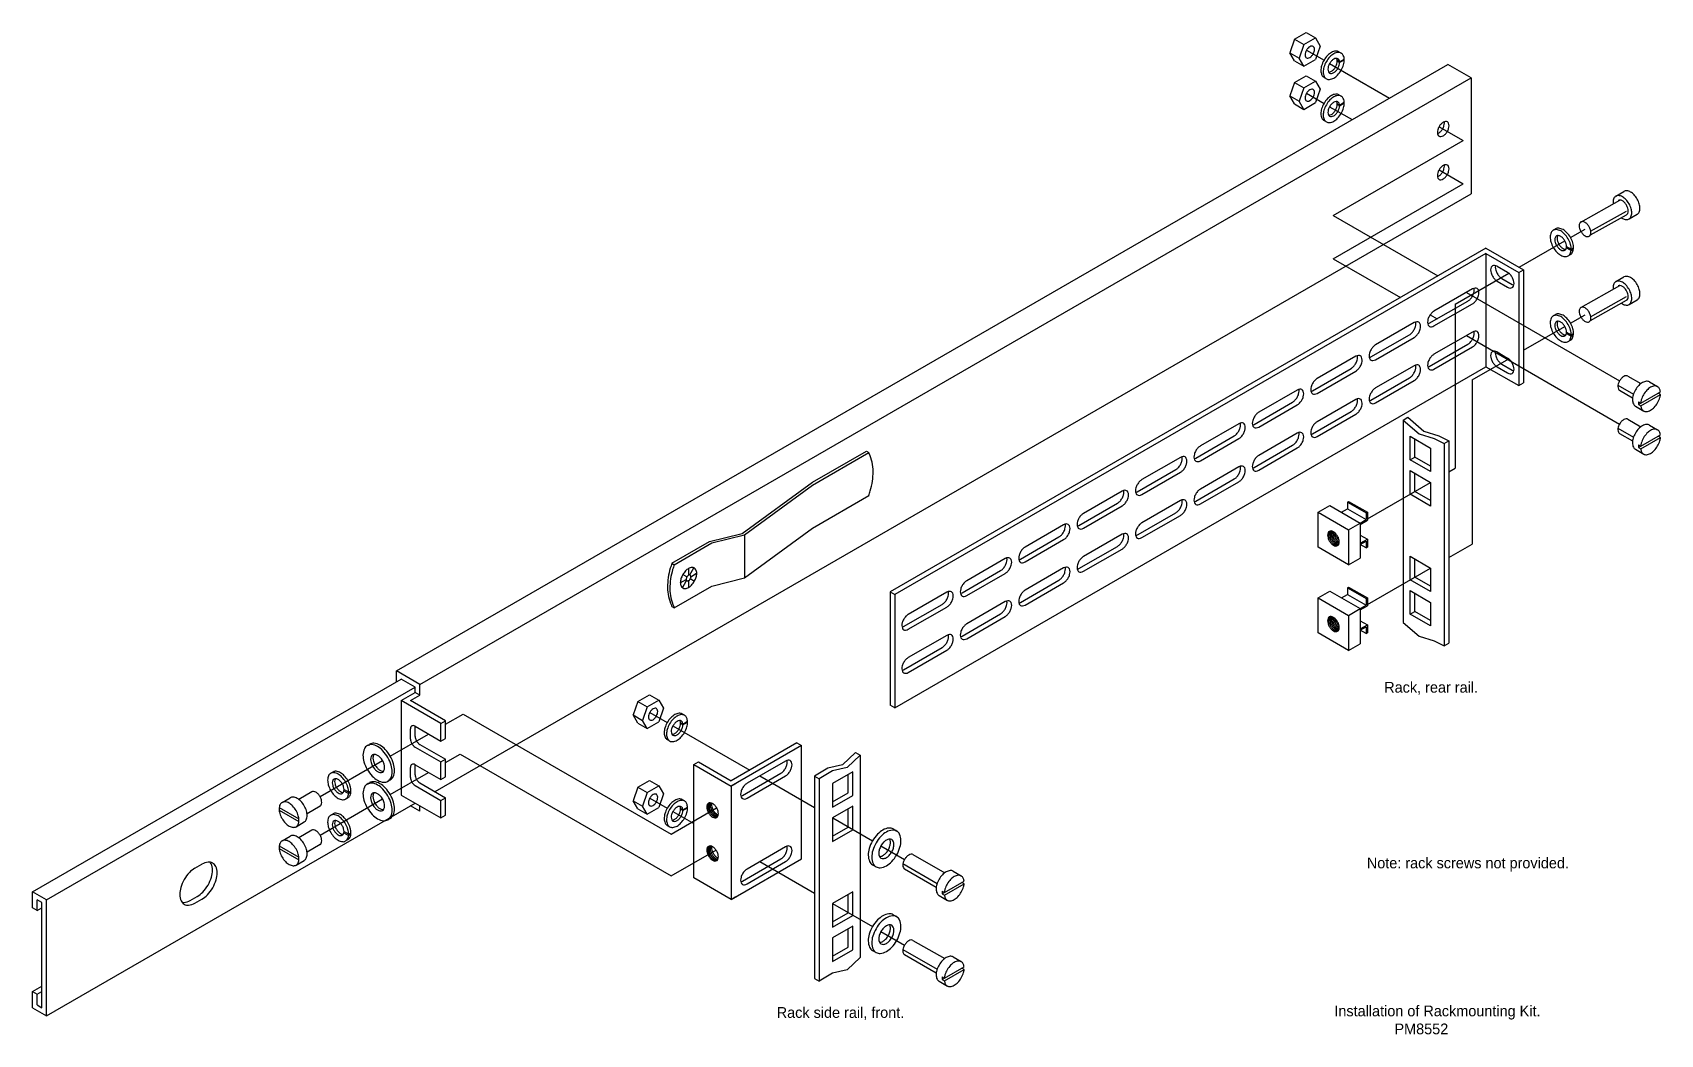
# Model space of a CAD drawing. Extents: x 176 to 779, y 118 to 489.
import ezdxf

# ---------------------------------------------------------------- set-up
doc = ezdxf.new("R2010")
doc.units = 0
doc.linetypes.add('CENT', pattern=[0])
for name, color, linetype in [('BESLAG', 7, 'CONTINUOUS'), ('LINIER', 5, 'CENT'), ('RACK', 7, 'CONTINUOUS')]:
    doc.layers.add(name, color=color, linetype=linetype)

msp = doc.modelspace()

# ---------------------------------------------------------------- texts
at = {"layer": 'RACK', "color": 0}
for s, p in [('Rack, rear rail.', (676.82, 244.48)), ('Note: rack screws not provided.', (670.36, 179.32)), ('Rack side rail, front.', (451.64, 123.86)), ('Installation of Rackmounting Kit.', (658.33, 124.43)), ('               PM8552', (658.33, 117.76))]:
    msp.add_text(s, height=4, dxfattribs=at).set_placement(p)

# ---------------------------------------------------------------- blocks, each defined once
blk = doc.blocks.new('10757701')
at = {"layer": 'BESLAG', "color": 0}
for p, q in [((83.92, 97.8), (59.67, 83.8)), ((85.65, 96.8), (59.67, 81.8)), ((85.65, 54.8), (85.65, 96.8)), ((47.55, 90.8), (59.67, 83.8)), ((79.8, 91.08), (65.52, 82.83)), ((45.81, 47.8), (45.81, 89.8)), ((45.81, 89.8), (59.67, 81.8)), ((63.78, 78.33), (78.07, 86.58)), ((65.52, 77.33), (79.8, 85.58)), ((59.67, 81.8), (59.67, 39.8)), ((59.67, 39.8), (85.65, 54.8)), ((63.78, 46.53), (78.07, 54.78)), ((79.8, 59.28), (65.52, 51.03)), ((65.52, 45.53), (79.8, 53.78)), ((59.67, 39.8), (45.81, 47.8))]:
    blk.add_line(p, q, dxfattribs=at)
for points in [[(83.92, 97.8), (85.65, 96.8)], [(45.81, 89.8), (47.55, 90.8)], [(59.67, 81.8), (61.4, 82.8)], [(59.67, 39.8), (61.4, 40.8)]]:
    blk.add_lwpolyline(points, dxfattribs=at)
for points in [[(78.07, 86.58, 0.072341), (78.94, 87.27, 0.058752), (79.76, 88.36, 0.058752), (80.29, 89.61, 0.072341), (80.45, 90.7, 0.063289), (80.38, 91.32, 0.156851)], [(79.8, 85.58, 0.072341), (80.67, 86.27, 0.058752), (81.49, 87.36, 0.058752), (82.03, 88.61, 0.072341), (82.19, 89.7, 0.106617), (81.97, 90.72, 0.156851), (81.49, 91.25, 0.156851), (80.79, 91.4, 0.106617), (79.8, 91.08, 0.072341)], [(63.83, 81.05, 0.058752), (63.29, 79.8, 0.072341), (63.13, 78.7, 0.106617), (63.35, 77.69, 0.156851), (63.83, 77.16, 0.156851), (64.53, 77.01, 0.106617), (65.52, 77.33, 0.072341)], [(65.52, 82.83, 0.072341), (64.65, 82.14, 0.058752), (63.83, 81.05, 0.058752)], [(52.35, 75.48, 0.048258), (52.31, 75.05, 0.072341), (52.45, 74.06, 0.058752), (52.94, 72.92, 0.058752)], [(52.94, 72.92, 0.058752), (53.68, 71.93, 0.072341), (54.47, 71.3, 0.048258), (54.86, 71.13, 0.156851)], [(63.21, 78.09, 0.063289), (63.78, 78.33, 0.072341)], [(52.35, 59.48, 0.048258), (52.31, 59.05, 0.072341), (52.45, 58.06, 0.058752), (52.94, 56.92, 0.058752)], [(52.94, 56.92, 0.058752), (53.68, 55.93, 0.072341), (54.47, 55.3, 0.048258), (54.86, 55.13, 0.156851)], [(78.07, 54.78, 0.072341), (78.94, 55.47, 0.058752), (79.76, 56.56, 0.058752), (80.29, 57.81, 0.072341), (80.45, 58.9, 0.063289), (80.38, 59.52, 0.156851)], [(79.8, 53.78, 0.072341), (80.67, 54.47, 0.058752), (81.49, 55.56, 0.058752), (82.03, 56.81, 0.072341), (82.19, 57.9, 0.106617), (81.97, 58.92, 0.156851), (81.49, 59.45, 0.156851), (80.79, 59.6, 0.106617), (79.8, 59.28, 0.072341)], [(63.83, 49.25, 0.058752), (63.29, 48, 0.072341), (63.13, 46.9, 0.106617), (63.35, 45.89, 0.156851), (63.83, 45.36, 0.156851), (64.53, 45.21, 0.106617), (65.52, 45.53, 0.072341)], [(65.52, 51.03, 0.072341), (64.65, 50.34, 0.058752), (63.83, 49.25, 0.058752)], [(63.21, 46.29, 0.063289), (63.78, 46.53, 0.072341)]]:
    blk.add_lwpolyline(points, format="xyb", dxfattribs=at)
for points in [[(51.21, 71.92, 0.058752), (51.95, 70.93, 0.072341), (52.74, 70.3, 0.106617), (53.64, 70.02, 0.156851), (54.27, 70.15, 0.156851), (54.71, 70.63, 0.106617), (54.91, 71.55, 0.072341), (54.76, 72.55, 0.058752), (54.27, 73.69, 0.058752), (53.53, 74.68, 0.072341), (52.74, 75.3, 0.106617), (51.84, 75.59, 0.156851), (51.21, 75.46, 0.156851), (50.77, 74.98, 0.106617), (50.58, 74.05, 0.072341), (50.72, 73.06, 0.058752)], [(51.21, 55.92, 0.058752), (51.95, 54.93, 0.072341), (52.74, 54.3, 0.106617), (53.64, 54.02, 0.156851), (54.27, 54.15, 0.156851), (54.71, 54.63, 0.106617), (54.91, 55.55, 0.072341), (54.76, 56.55, 0.058752), (54.27, 57.69, 0.058752), (53.53, 58.68, 0.072341), (52.74, 59.3, 0.106617), (51.84, 59.59, 0.156851), (51.21, 59.46, 0.156851), (50.77, 58.98, 0.106617), (50.58, 58.05, 0.072341), (50.72, 57.06, 0.058752)]]:
    blk.add_lwpolyline(points, format="xyb", close=True, dxfattribs=at)

# ---------------------------------------------------------------- linework, layer by layer
at = {"layer": 'BESLAG', "color": 0}
for p, q in [((714.53, 409.35), (493.7, 281.85)), ((714.53, 407.35), (495.43, 280.85)), ((714.53, 407.35), (714.53, 365.35)), ((726.66, 400.35), (726.66, 358.35)), ((728.39, 401.35), (728.39, 359.35)), ((709.55, 394.23), (695.26, 385.98)), ((693.53, 381.48), (707.82, 389.73)), ((695.26, 380.48), (709.55, 388.73)), ((687.9, 381.73), (673.61, 373.48)), ((671.88, 368.98), (686.17, 377.23)), ((673.61, 367.98), (687.9, 376.23)), ((709.55, 378.23), (695.26, 369.98)), ((666.25, 369.23), (651.96, 360.98)), ((693.53, 365.48), (707.82, 373.73)), ((695.26, 364.48), (709.55, 372.73)), ((495.43, 238.85), (714.53, 365.35)), ((650.23, 356.48), (664.52, 364.73)), ((651.96, 355.48), (666.25, 363.73)), ((687.9, 365.73), (673.61, 357.48)), ((644.6, 356.73), (630.31, 348.48)), ((671.88, 352.98), (686.17, 361.23)), ((673.61, 351.98), (687.9, 360.23)), ((628.58, 343.98), (642.87, 352.23)), ((630.31, 342.98), (644.6, 351.23)), ((666.25, 353.23), (651.96, 344.98)), ((622.95, 344.23), (608.66, 335.98)), ((650.23, 340.48), (664.52, 348.73)), ((651.96, 339.48), (666.25, 347.73)), ((606.93, 331.48), (621.22, 339.73)), ((608.66, 330.48), (622.95, 338.73)), ((644.6, 340.73), (630.31, 332.48)), ((628.58, 327.98), (642.87, 336.23)), ((630.31, 326.98), (644.6, 335.23)), ((585.28, 318.98), (599.57, 327.23)), ((601.3, 331.73), (587.01, 323.48)), ((587.01, 317.98), (601.3, 326.23)), ((622.95, 328.23), (608.66, 319.98)), ((606.93, 315.48), (621.22, 323.73)), ((608.66, 314.48), (622.95, 322.73)), ((563.63, 306.48), (577.92, 314.73)), ((579.65, 319.23), (565.36, 310.98)), ((601.3, 315.73), (587.01, 307.48)), ((565.36, 305.48), (579.65, 313.73)), ((584.73, 302.66), (599.57, 311.23)), ((587.01, 301.98), (601.3, 310.23)), ((541.98, 293.98), (556.27, 302.23)), ((558, 306.73), (543.71, 298.48)), ((579.65, 303.23), (565.36, 294.98)), ((543.71, 292.98), (558, 301.23)), ((563.63, 290.48), (577.92, 298.73)), ((565.36, 289.48), (579.65, 297.73)), ((520.33, 281.48), (534.62, 289.73)), ((536.35, 294.23), (522.06, 285.98)), ((558, 290.73), (543.71, 282.48)), ((522.06, 280.48), (536.35, 288.73)), ((541.98, 277.98), (556.27, 286.23)), ((543.71, 276.98), (558, 285.23)), ((493.7, 281.85), (495.43, 280.85)), ((493.7, 281.85), (493.7, 239.85)), ((495.43, 280.85), (495.43, 238.85)), ((514.7, 281.73), (500.41, 273.48)), ((536.35, 278.23), (522.06, 269.98)), ((498.68, 268.98), (512.97, 277.23)), ((500.41, 267.98), (514.7, 276.23)), ((520.33, 265.48), (534.62, 273.73)), ((522.06, 264.48), (536.35, 272.73)), ((514.7, 265.73), (500.41, 257.48)), ((498.68, 252.98), (512.97, 261.23)), ((500.41, 251.98), (514.7, 260.23)), ((495.43, 238.85), (493.7, 239.85))]:
    msp.add_line(p, q, dxfattribs=at)
for points in [[(714.53, 409.35), (728.39, 401.35)], [(714.53, 407.35), (726.66, 400.35)], [(718.65, 402.63), (722.54, 400.38)], [(726.66, 400.35), (728.39, 401.35)], [(718.65, 397.13), (722.54, 394.88)], [(720.38, 398.13), (724.28, 395.88)], [(718.65, 370.83), (722.54, 368.58)], [(714.53, 365.35), (726.66, 358.35)], [(718.65, 365.33), (722.54, 363.08)], [(720.38, 366.33), (724.28, 364.08)], [(726.66, 358.35), (728.39, 359.35)], [(495.43, 238.85), (497.16, 239.85)]]:
    msp.add_lwpolyline(points, dxfattribs=at)
for points in [[(718.65, 402.63, 0.106617), (717.66, 402.94, 0.156851), (716.96, 402.79, 0.156851), (716.48, 402.26, 0.106617), (716.27, 401.25, 0.072341), (716.42, 400.15, 0.058752), (716.96, 398.9, 0.058752)], [(716.96, 398.9, 0.058752), (717.78, 397.81, 0.072341), (718.65, 397.13, 0.106617)], [(718.08, 402.87, 0.063289), (718, 402.25, 0.072341), (718.16, 401.15, 0.058752), (718.69, 399.9, 0.058752)], [(718.69, 399.9, 0.058752), (719.51, 398.81, 0.072341), (720.38, 398.13, 0.106617)], [(722.54, 394.88, 0.106617), (723.53, 394.56, 0.156851), (724.23, 394.71, 0.156851), (724.71, 395.24, 0.106617), (724.93, 396.25, 0.072341), (724.77, 397.35, 0.058752), (724.23, 398.6, 0.058752), (723.41, 399.69, 0.072341), (722.54, 400.38, 0.106617)], [(707.82, 389.73, 0.072341), (708.69, 390.41, 0.058752), (709.51, 391.5, 0.058752), (710.04, 392.75, 0.072341), (710.2, 393.85, 0.063289), (710.12, 394.47, 0.156851)], [(709.55, 388.73, 0.072341), (710.42, 389.41, 0.058752), (711.24, 390.5, 0.058752), (711.78, 391.75, 0.072341), (711.93, 392.85, 0.106617), (711.72, 393.86, 0.156851), (711.24, 394.39, 0.156851), (710.54, 394.54, 0.106617), (709.55, 394.23, 0.072341)], [(724.28, 395.88, 0.063289), (724.85, 395.64, 0.156851)], [(686.17, 377.23, 0.072341), (687.04, 377.91, 0.058752), (687.85, 379, 0.058752), (688.39, 380.25, 0.072341), (688.55, 381.35, 0.063289), (688.47, 381.97, 0.156851)], [(687.9, 376.23, 0.072341), (688.77, 376.91, 0.058752), (689.59, 378, 0.058752), (690.12, 379.25, 0.072341), (690.28, 380.35, 0.106617), (690.07, 381.36, 0.156851), (689.59, 381.89, 0.156851), (688.89, 382.04, 0.106617), (687.9, 381.73, 0.072341)], [(693.58, 384.2, 0.058752), (693.04, 382.95, 0.072341), (692.88, 381.85, 0.106617), (693.1, 380.84, 0.156851), (693.58, 380.31, 0.156851), (694.28, 380.16, 0.106617), (695.26, 380.48, 0.072341)], [(692.96, 381.24, 0.063289), (693.53, 381.48, 0.072341)], [(695.26, 385.98, 0.072341), (694.39, 385.29, 0.058752), (693.58, 384.2, 0.058752)], [(707.82, 373.73, 0.072341), (708.69, 374.41, 0.058752), (709.51, 375.5, 0.058752), (710.04, 376.75, 0.072341), (710.2, 377.85, 0.063289), (710.12, 378.47, 0.156851)], [(709.55, 372.73, 0.072341), (710.42, 373.41, 0.058752), (711.24, 374.5, 0.058752), (711.78, 375.75, 0.072341), (711.93, 376.85, 0.106617), (711.72, 377.86, 0.156851), (711.24, 378.39, 0.156851), (710.54, 378.54, 0.106617), (709.55, 378.23, 0.072341)], [(664.52, 364.73, 0.072341), (665.39, 365.41, 0.058752), (666.2, 366.5, 0.058752), (666.74, 367.75, 0.072341), (666.9, 368.85, 0.063289), (666.82, 369.47, 0.156851)], [(666.25, 363.73, 0.072341), (667.12, 364.41, 0.058752), (667.94, 365.5, 0.058752), (668.47, 366.75, 0.072341), (668.63, 367.85, 0.106617), (668.42, 368.86, 0.156851), (667.94, 369.39, 0.156851), (667.24, 369.54, 0.106617), (666.25, 369.23, 0.072341)], [(671.93, 371.7, 0.058752), (671.39, 370.45, 0.072341), (671.23, 369.35, 0.106617), (671.45, 368.34, 0.156851), (671.93, 367.81, 0.156851), (672.63, 367.66, 0.106617), (673.61, 367.98, 0.072341)], [(671.31, 368.74, 0.063289), (671.88, 368.98, 0.072341)], [(673.61, 373.48, 0.072341), (672.74, 372.79, 0.058752), (671.93, 371.7, 0.058752)], [(693.58, 368.2, 0.058752), (693.04, 366.95, 0.072341), (692.88, 365.85, 0.106617), (693.1, 364.84, 0.156851), (693.58, 364.31, 0.156851), (694.28, 364.16, 0.106617), (695.26, 364.48, 0.072341)], [(695.26, 369.98, 0.072341), (694.39, 369.29, 0.058752), (693.58, 368.2, 0.058752)], [(718.65, 370.83, 0.106617), (717.66, 371.14, 0.156851), (716.96, 370.99, 0.156851), (716.48, 370.46, 0.106617), (716.27, 369.45, 0.072341), (716.42, 368.35, 0.058752), (716.96, 367.1, 0.058752)], [(718.08, 371.07, 0.063289), (718, 370.45, 0.072341), (718.16, 369.35, 0.058752), (718.69, 368.1, 0.058752)], [(718.69, 368.1, 0.058752), (719.51, 367.01, 0.072341), (720.38, 366.33, 0.106617)], [(722.54, 363.08, 0.106617), (723.53, 362.76, 0.156851), (724.23, 362.91, 0.156851), (724.71, 363.44, 0.106617), (724.93, 364.45, 0.072341), (724.77, 365.55, 0.058752), (724.23, 366.8, 0.058752), (723.41, 367.89, 0.072341), (722.54, 368.58, 0.106617)], [(686.17, 361.23, 0.072341), (687.04, 361.91, 0.058752), (687.85, 363, 0.058752), (688.39, 364.25, 0.072341), (688.55, 365.35, 0.063289), (688.47, 365.97, 0.156851)], [(687.9, 360.23, 0.072341), (688.77, 360.91, 0.058752), (689.59, 362, 0.058752), (690.12, 363.25, 0.072341), (690.28, 364.35, 0.106617), (690.07, 365.36, 0.156851), (689.59, 365.89, 0.156851), (688.89, 366.04, 0.106617), (687.9, 365.73, 0.072341)], [(692.96, 365.24, 0.063289), (693.53, 365.48, 0.072341)], [(716.96, 367.1, 0.058752), (717.78, 366.01, 0.072341), (718.65, 365.33, 0.106617)], [(724.28, 364.08, 0.063289), (724.85, 363.84, 0.156851)], [(642.87, 352.23, 0.072341), (643.74, 352.91, 0.058752), (644.55, 354, 0.058752), (645.09, 355.25, 0.072341), (645.25, 356.35, 0.063289), (645.17, 356.97, 0.156851)], [(644.6, 351.23, 0.072341), (645.47, 351.91, 0.058752), (646.29, 353, 0.058752), (646.82, 354.25, 0.072341), (646.98, 355.35, 0.106617), (646.76, 356.36, 0.156851), (646.29, 356.89, 0.156851), (645.59, 357.04, 0.106617), (644.6, 356.73, 0.072341)], [(650.28, 359.2, 0.058752), (649.74, 357.95, 0.072341), (649.58, 356.85, 0.106617), (649.8, 355.84, 0.156851), (650.28, 355.31, 0.156851), (650.98, 355.16, 0.106617), (651.96, 355.48, 0.072341)], [(649.66, 356.24, 0.063289), (650.23, 356.48, 0.072341)], [(651.96, 360.98, 0.072341), (651.09, 360.29, 0.058752), (650.28, 359.2, 0.058752)], [(673.61, 357.48, 0.072341), (672.74, 356.79, 0.058752), (671.93, 355.7, 0.058752)], [(664.52, 348.73, 0.072341), (665.39, 349.41, 0.058752), (666.2, 350.5, 0.058752), (666.74, 351.75, 0.072341), (666.9, 352.85, 0.063289), (666.82, 353.47, 0.156851)], [(666.25, 347.73, 0.072341), (667.12, 348.41, 0.058752), (667.94, 349.5, 0.058752), (668.47, 350.75, 0.072341), (668.63, 351.85, 0.106617), (668.42, 352.86, 0.156851), (667.94, 353.39, 0.156851), (667.24, 353.54, 0.106617), (666.25, 353.23, 0.072341)], [(671.93, 355.7, 0.058752), (671.39, 354.45, 0.072341), (671.23, 353.35, 0.106617), (671.45, 352.34, 0.156851), (671.93, 351.81, 0.156851), (672.63, 351.66, 0.106617), (673.61, 351.98, 0.072341)], [(671.31, 352.74, 0.063289), (671.88, 352.98, 0.072341)], [(621.22, 339.73, 0.072341), (622.09, 340.41, 0.058752), (622.9, 341.5, 0.058752), (623.44, 342.75, 0.072341), (623.6, 343.85, 0.063289), (623.52, 344.47, 0.156851)], [(622.95, 338.73, 0.072341), (623.82, 339.41, 0.058752), (624.63, 340.5, 0.058752), (625.17, 341.75, 0.072341), (625.33, 342.85, 0.106617), (625.11, 343.86, 0.156851), (624.63, 344.39, 0.156851), (623.94, 344.54, 0.106617), (622.95, 344.23, 0.072341)], [(628.63, 346.7, 0.058752), (628.09, 345.45, 0.072341), (627.93, 344.35, 0.106617), (628.15, 343.34, 0.156851), (628.63, 342.81, 0.156851), (629.33, 342.66, 0.106617), (630.31, 342.98, 0.072341)], [(628.01, 343.74, 0.063289), (628.58, 343.98, 0.072341)], [(630.31, 348.48, 0.072341), (629.44, 347.79, 0.058752), (628.63, 346.7, 0.058752)], [(651.96, 344.98, 0.072341), (651.09, 344.29, 0.058752), (650.28, 343.2, 0.058752)], [(642.87, 336.23, 0.072341), (643.74, 336.91, 0.058752), (644.55, 338, 0.058752), (645.09, 339.25, 0.072341), (645.25, 340.35, 0.063289), (645.17, 340.97, 0.156851)], [(644.6, 335.23, 0.072341), (645.47, 335.91, 0.058752), (646.29, 337, 0.058752), (646.82, 338.25, 0.072341), (646.98, 339.35, 0.106617), (646.76, 340.36, 0.156851), (646.29, 340.89, 0.156851), (645.59, 341.04, 0.106617), (644.6, 340.73, 0.072341)], [(650.28, 343.2, 0.058752), (649.74, 341.95, 0.072341), (649.58, 340.85, 0.106617), (649.8, 339.84, 0.156851), (650.28, 339.31, 0.156851), (650.98, 339.16, 0.106617), (651.96, 339.48, 0.072341)], [(649.66, 340.24, 0.063289), (650.23, 340.48, 0.072341)], [(599.57, 327.23, 0.072341), (600.44, 327.91, 0.058752), (601.25, 329, 0.058752), (601.79, 330.25, 0.072341), (601.95, 331.35, 0.063289), (601.87, 331.97, 0.156851)], [(601.3, 326.23, 0.072341), (602.17, 326.91, 0.058752), (602.98, 328, 0.058752), (603.52, 329.25, 0.072341), (603.68, 330.35, 0.106617), (603.46, 331.36, 0.156851), (602.98, 331.89, 0.156851), (602.29, 332.04, 0.106617), (601.3, 331.73, 0.072341)], [(606.98, 334.2, 0.058752), (606.44, 332.95, 0.072341), (606.28, 331.85, 0.106617), (606.5, 330.84, 0.156851), (606.98, 330.31, 0.156851), (607.67, 330.16, 0.106617), (608.66, 330.48, 0.072341)], [(608.66, 335.98, 0.072341), (607.79, 335.29, 0.058752), (606.98, 334.2, 0.058752)], [(630.31, 332.48, 0.072341), (629.44, 331.79, 0.058752), (628.63, 330.7, 0.058752)], [(606.36, 331.24, 0.063289), (606.93, 331.48, 0.072341)], [(621.22, 323.73, 0.072341), (622.09, 324.41, 0.058752), (622.9, 325.5, 0.058752), (623.44, 326.75, 0.072341), (623.6, 327.85, 0.063289), (623.52, 328.47, 0.156851)], [(622.95, 322.73, 0.072341), (623.82, 323.41, 0.058752), (624.63, 324.5, 0.058752), (625.17, 325.75, 0.072341), (625.33, 326.85, 0.106617), (625.11, 327.86, 0.156851), (624.63, 328.39, 0.156851), (623.94, 328.54, 0.106617), (622.95, 328.23, 0.072341)], [(628.63, 330.7, 0.058752), (628.09, 329.45, 0.072341), (627.93, 328.35, 0.106617), (628.15, 327.34, 0.156851), (628.63, 326.81, 0.156851), (629.33, 326.66, 0.106617), (630.31, 326.98, 0.072341)], [(628.01, 327.74, 0.063289), (628.58, 327.98, 0.072341)], [(585.33, 321.7, 0.058752), (584.79, 320.45, 0.072341), (584.63, 319.35, 0.106617), (584.85, 318.34, 0.156851), (585.33, 317.81, 0.156851), (586.02, 317.66, 0.106617), (587.01, 317.98, 0.072341)], [(587.01, 323.48, 0.072341), (586.14, 322.79, 0.058752), (585.33, 321.7, 0.058752)], [(608.66, 319.98, 0.072341), (607.79, 319.29, 0.058752), (606.98, 318.2, 0.058752)], [(577.92, 314.73, 0.072341), (578.79, 315.41, 0.058752), (579.6, 316.5, 0.058752), (580.14, 317.75, 0.072341), (580.3, 318.85, 0.063289), (580.22, 319.47, 0.156851)], [(579.65, 313.73, 0.072341), (580.52, 314.41, 0.058752), (581.33, 315.5, 0.058752), (581.87, 316.75, 0.072341), (582.03, 317.85, 0.106617), (581.81, 318.86, 0.156851), (581.33, 319.39, 0.156851), (580.64, 319.54, 0.106617), (579.65, 319.23, 0.072341)], [(584.71, 318.74, 0.063289), (585.28, 318.98, 0.072341)], [(599.57, 311.23, 0.072341), (600.44, 311.91, 0.058752), (601.25, 313, 0.058752), (601.79, 314.25, 0.072341), (601.95, 315.35, 0.063289), (601.87, 315.97, 0.156851)], [(601.3, 310.23, 0.072341), (602.17, 310.91, 0.058752), (602.98, 312, 0.058752), (603.52, 313.25, 0.072341), (603.68, 314.35, 0.106617), (603.46, 315.36, 0.156851), (602.98, 315.89, 0.156851), (602.29, 316.04, 0.106617), (601.3, 315.73, 0.072341)], [(606.98, 318.2, 0.058752), (606.44, 316.95, 0.072341), (606.28, 315.85, 0.106617), (606.5, 314.84, 0.156851), (606.98, 314.31, 0.156851), (607.67, 314.16, 0.106617), (608.66, 314.48, 0.072341)], [(606.36, 315.24, 0.063289), (606.93, 315.48, 0.072341)], [(563.68, 309.2, 0.058752), (563.14, 307.95, 0.072341), (562.98, 306.85, 0.106617), (563.2, 305.84, 0.156851), (563.68, 305.31, 0.156851), (564.37, 305.16, 0.106617), (565.36, 305.48, 0.072341)], [(565.36, 310.98, 0.072341), (564.49, 310.29, 0.058752), (563.68, 309.2, 0.058752)], [(556.27, 302.23, 0.072341), (557.14, 302.91, 0.058752), (557.95, 304, 0.058752), (558.49, 305.25, 0.072341), (558.65, 306.35, 0.063289), (558.57, 306.97, 0.156851)], [(558, 301.23, 0.072341), (558.87, 301.91, 0.058752), (559.68, 303, 0.058752), (560.22, 304.25, 0.072341), (560.38, 305.35, 0.106617), (560.16, 306.36, 0.156851), (559.68, 306.89, 0.156851), (558.99, 307.04, 0.106617), (558, 306.73, 0.072341)], [(563.06, 306.24, 0.063289), (563.63, 306.48, 0.072341)], [(577.92, 298.73, 0.072341), (578.79, 299.41, 0.058752), (579.6, 300.5, 0.058752), (580.14, 301.75, 0.072341), (580.3, 302.85, 0.063289), (580.22, 303.47, 0.156851)], [(579.65, 297.73, 0.072341), (580.52, 298.41, 0.058752), (581.33, 299.5, 0.058752), (581.87, 300.75, 0.072341), (582.03, 301.85, 0.106617), (581.81, 302.86, 0.156851), (581.33, 303.39, 0.156851), (580.64, 303.54, 0.106617), (579.65, 303.23, 0.072341)], [(585.33, 305.7, 0.058752), (584.79, 304.45, 0.072341), (584.63, 303.35, 0.106617), (584.85, 302.34, 0.156851), (585.33, 301.81, 0.156851), (586.02, 301.66, 0.106617), (587.01, 301.98, 0.072341)], [(587.01, 307.48, 0.072341), (586.14, 306.79, 0.058752), (585.33, 305.7, 0.058752)], [(542.03, 296.7, 0.058752), (541.49, 295.45, 0.072341), (541.33, 294.35, 0.106617), (541.55, 293.34, 0.156851), (542.03, 292.81, 0.156851), (542.72, 292.66, 0.106617), (543.71, 292.98, 0.072341)], [(543.71, 298.48, 0.072341), (542.84, 297.79, 0.058752), (542.03, 296.7, 0.058752)], [(534.62, 289.73, 0.072341), (535.49, 290.41, 0.058752), (536.3, 291.5, 0.058752), (536.84, 292.75, 0.072341), (537, 293.85, 0.063289), (536.92, 294.47, 0.156851)], [(536.35, 288.73, 0.072341), (537.22, 289.41, 0.058752), (538.03, 290.5, 0.058752), (538.57, 291.75, 0.072341), (538.73, 292.85, 0.106617), (538.51, 293.86, 0.156851), (538.03, 294.39, 0.156851), (537.33, 294.54, 0.106617), (536.35, 294.23, 0.072341)], [(541.41, 293.74, 0.063289), (541.98, 293.98, 0.072341)], [(556.27, 286.23, 0.072341), (557.14, 286.91, 0.058752), (557.95, 288, 0.058752), (558.49, 289.25, 0.072341), (558.65, 290.35, 0.063289), (558.57, 290.97, 0.156851)], [(558, 285.23, 0.072341), (558.87, 285.91, 0.058752), (559.68, 287, 0.058752), (560.22, 288.25, 0.072341), (560.38, 289.35, 0.106617), (560.16, 290.36, 0.156851), (559.68, 290.89, 0.156851), (558.99, 291.04, 0.106617), (558, 290.73, 0.072341)], [(563.68, 293.2, 0.058752), (563.14, 291.95, 0.072341), (562.98, 290.85, 0.106617), (563.2, 289.84, 0.156851), (563.68, 289.31, 0.156851), (564.37, 289.16, 0.106617), (565.36, 289.48, 0.072341)], [(563.06, 290.24, 0.063289), (563.63, 290.48, 0.072341)], [(565.36, 294.98, 0.072341), (564.49, 294.29, 0.058752), (563.68, 293.2, 0.058752)], [(520.37, 284.2, 0.058752), (519.84, 282.95, 0.072341), (519.68, 281.85, 0.106617), (519.9, 280.84, 0.156851), (520.37, 280.31, 0.156851), (521.07, 280.16, 0.106617), (522.06, 280.48, 0.072341)], [(522.06, 285.98, 0.072341), (521.19, 285.29, 0.058752), (520.37, 284.2, 0.058752)], [(512.97, 277.23, 0.072341), (513.84, 277.91, 0.058752), (514.65, 279, 0.058752), (515.19, 280.25, 0.072341), (515.35, 281.35, 0.063289), (515.27, 281.97, 0.156851)], [(514.7, 276.23, 0.072341), (515.57, 276.91, 0.058752), (516.38, 278, 0.058752), (516.92, 279.25, 0.072341), (517.08, 280.35, 0.106617), (516.86, 281.36, 0.156851), (516.38, 281.89, 0.156851), (515.68, 282.04, 0.106617), (514.7, 281.73, 0.072341)], [(519.76, 281.24, 0.063289), (520.33, 281.48, 0.072341)], [(534.62, 273.73, 0.072341), (535.49, 274.41, 0.058752), (536.3, 275.5, 0.058752), (536.84, 276.75, 0.072341), (537, 277.85, 0.063289), (536.92, 278.47, 0.156851)], [(536.35, 272.73, 0.072341), (537.22, 273.41, 0.058752), (538.03, 274.5, 0.058752), (538.57, 275.75, 0.072341), (538.73, 276.85, 0.106617), (538.51, 277.86, 0.156851), (538.03, 278.39, 0.156851), (537.33, 278.54, 0.106617), (536.35, 278.23, 0.072341)], [(542.03, 280.7, 0.058752), (541.49, 279.45, 0.072341), (541.33, 278.35, 0.106617), (541.55, 277.34, 0.156851), (542.03, 276.81, 0.156851), (542.72, 276.66, 0.106617), (543.71, 276.98, 0.072341)], [(541.41, 277.74, 0.063289), (541.98, 277.98, 0.072341)], [(543.71, 282.48, 0.072341), (542.84, 281.79, 0.058752), (542.03, 280.7, 0.058752)], [(498.72, 271.7, 0.058752), (498.19, 270.45, 0.072341), (498.03, 269.35, 0.106617), (498.25, 268.34, 0.156851), (498.72, 267.81, 0.156851), (499.42, 267.66, 0.106617), (500.41, 267.98, 0.072341)], [(500.41, 273.48, 0.072341), (499.54, 272.79, 0.058752), (498.72, 271.7, 0.058752)], [(498.1, 268.74, 0.063289), (498.68, 268.98, 0.072341)], [(512.97, 261.23, 0.072341), (513.84, 261.91, 0.058752), (514.65, 263, 0.058752), (515.19, 264.25, 0.072341), (515.35, 265.35, 0.063289), (515.27, 265.97, 0.156851)], [(514.7, 260.23, 0.072341), (515.57, 260.91, 0.058752), (516.38, 262, 0.058752), (516.92, 263.25, 0.072341), (517.08, 264.35, 0.106617), (516.86, 265.36, 0.156851), (516.38, 265.89, 0.156851), (515.68, 266.04, 0.106617), (514.7, 265.73, 0.072341)], [(520.37, 268.2, 0.058752), (519.84, 266.95, 0.072341), (519.68, 265.85, 0.106617), (519.9, 264.84, 0.156851), (520.37, 264.31, 0.156851), (521.07, 264.16, 0.106617), (522.06, 264.48, 0.072341)], [(522.06, 269.98, 0.072341), (521.19, 269.29, 0.058752), (520.37, 268.2, 0.058752)], [(519.76, 265.24, 0.063289), (520.33, 265.48, 0.072341)], [(498.72, 255.7, 0.058752), (498.19, 254.45, 0.072341), (498.03, 253.35, 0.106617), (498.25, 252.34, 0.156851), (498.72, 251.81, 0.156851), (499.42, 251.66, 0.106617), (500.41, 251.98, 0.072341)], [(500.41, 257.48, 0.072341), (499.54, 256.79, 0.058752), (498.72, 255.7, 0.058752)], [(498.1, 252.74, 0.063289), (498.68, 252.98, 0.072341)]]:
    msp.add_lwpolyline(points, format="xyb", dxfattribs=at)
at = {"layer": 'LINIER', "color": 0}
for p, q in [((703.14, 388.62), (703.14, 327.72)), ((709.39, 360.48), (709.39, 299.57))]:
    msp.add_line(p, q, dxfattribs=at)
for points in [[(648, 482.77), (654.5, 479.03)], [(656.59, 477.82), (678.76, 465.02)], [(697.15, 454.4), (706.11, 449.22)], [(657.92, 421.4), (706.11, 449.22)], [(697.15, 438.4), (706.11, 433.22)], [(657.92, 405.4), (706.11, 433.22)], [(657.92, 421.4), (696.66, 399.03)], [(745.86, 413.29), (751.25, 416.4)], [(726.79, 402.28), (743.77, 412.08)], [(657.92, 405.4), (682.8, 391.03)], [(703.14, 388.62), (722.98, 400.08)], [(707.27, 392.91), (764.05, 360.12)], [(693.87, 384.65), (696.44, 383.16)], [(728.39, 371.45), (743.76, 380.32)], [(745.85, 381.53), (751.25, 384.65)], [(707.27, 376.91), (764.05, 344.12)], [(709.39, 360.48), (722.95, 368.31)], [(700.74, 326.33), (703.14, 327.72)], [(670.56, 308.9), (694.03, 322.46)], [(700.74, 294.58), (709.39, 299.57)], [(670.56, 277.15), (694.03, 290.71)], [(328.89, 232.77), (335.42, 236.54)], [(335.42, 236.54), (412.57, 192)], [(404.58, 237.16), (411.08, 233.42)], [(413.17, 232.21), (441.63, 215.77)], [(308.4, 220.93), (322.61, 229.14)], [(282.37, 205.91), (305.54, 219.29)], [(328.89, 218.52), (334.32, 221.65)], [(334.32, 221.65), (412.57, 176.48)], [(308.4, 206.68), (322.61, 214.89)], [(445.4, 213.6), (465.63, 201.92)], [(404.58, 205.36), (411.08, 201.62)], [(282.37, 191.66), (305.54, 205.04)], [(412.57, 192), (429.37, 201.7)], [(413.17, 200.41), (420.93, 195.92)], [(472.38, 198.02), (487.15, 189.49)], [(490.29, 187.68), (499.03, 182.64)], [(412.57, 176.48), (429.37, 186.18)], [(445.4, 181.8), (465.63, 170.12)], [(472.34, 166.25), (487.15, 157.69)], [(490.29, 155.88), (499.03, 150.84)]]:
    msp.add_lwpolyline(points, dxfattribs=at)
at = {"layer": 'LINIER', "color": 0, "linetype": 'CENT'}
for points in [[(648, 466.77), (654.5, 463.03)], [(656.59, 461.82), (664.91, 457.02)]]:
    msp.add_lwpolyline(points, dxfattribs=at)
at = {"layer": 'RACK', "color": 0}
for p, q in [((643.6, 486.82), (647.93, 489.32)), ((647.06, 484.82), (651.39, 487.32)), ((647.06, 476.82), (651.39, 479.32)), ((709.07, 472.52), (700.41, 477.52)), ((643.6, 470.82), (647.93, 473.32)), ((647.06, 468.82), (651.39, 471.32)), ((709.07, 472.52), (709.07, 429.52)), ((647.06, 460.82), (651.39, 463.32)), ((656.7, 313.9), (667.96, 307.4)), ((663.2, 315.15), (670.13, 311.15)), ((663.63, 315.4), (670.56, 311.4)), ((652.37, 311.4), (663.63, 304.9)), ((652.37, 298.4), (652.37, 311.4)), ((663.2, 312.65), (670.13, 308.65)), ((439.74, 303.02), (439.74, 287.02)), ((663.63, 304.9), (663.63, 291.9)), ((667.96, 307.4), (667.96, 294.4)), ((667.96, 302.9), (670.56, 301.4)), ((663.63, 291.9), (652.37, 298.4)), ((670.13, 298.15), (667.96, 299.4)), ((418.95, 290.52), (418.95, 288.01)), ((416.87, 288.36), (418.4, 287.47)), ((418.95, 286.02), (418.95, 283.52)), ((419.62, 286.77), (421.16, 285.88)), ((663.63, 283.65), (670.56, 279.65)), ((652.37, 266.65), (652.37, 279.65)), ((652.37, 279.65), (663.63, 273.15)), ((656.7, 282.15), (667.96, 275.65)), ((663.2, 283.4), (670.13, 279.4)), ((663.2, 280.9), (670.13, 276.9)), ((663.63, 273.15), (663.63, 260.15)), ((667.96, 275.65), (667.96, 262.65)), ((663.63, 260.15), (652.37, 266.65)), ((667.96, 271.15), (670.56, 269.65)), ((670.13, 266.4), (667.96, 267.65)), ((319.36, 247.52), (310.7, 252.52)), ((310.7, 248.52), (310.7, 252.52)), ((317.63, 246.52), (312.43, 249.52)), ((319.36, 243.52), (319.36, 247.52)), ((327.16, 233.02), (312.43, 241.52)), ((312.43, 241.52), (312.43, 206.52)), ((328.89, 234.02), (315.9, 241.52)), ((317.63, 244.52), (317.63, 246.52)), ((319.36, 243.52), (317.63, 244.52)), ((400.18, 241.21), (404.51, 243.71)), ((403.64, 239.21), (407.97, 241.71)), ((315.9, 227.27), (315.9, 231.02)), ((317.63, 232.02), (327.16, 226.52)), ((317.63, 228.27), (317.63, 232.02)), ((327.16, 226.52), (327.16, 233.02)), ((328.89, 227.52), (328.89, 234.02)), ((403.64, 231.21), (407.97, 233.71)), ((317.63, 224.27), (327.16, 218.77)), ((319.36, 225.27), (328.89, 219.77)), ((317.63, 217.77), (327.16, 212.27)), ((317.63, 214.02), (317.63, 217.77)), ((327.16, 212.27), (327.16, 218.77)), ((328.89, 213.27), (328.89, 219.77)), ((315.9, 213.02), (315.9, 216.77)), ((400.18, 209.41), (404.51, 211.91)), ((312.43, 206.52), (327.16, 198.02)), ((312.43, 206.52), (327.16, 198.02)), ((317.63, 210.02), (327.16, 204.52)), ((319.36, 211.02), (328.89, 205.52)), ((328.89, 199.02), (328.89, 205.52)), ((403.64, 207.41), (407.97, 209.91)), ((267.22, 200.88), (274.53, 196.67)), ((267.23, 201.88), (274.54, 197.66)), ((319.36, 200.52), (315.9, 202.52)), ((319.36, 200.52), (319.36, 202.52)), ((327.16, 198.02), (327.16, 204.52)), ((403.64, 199.41), (407.97, 201.91)), ((267.23, 187.63), (274.54, 183.41)), ((267.22, 186.63), (274.53, 182.42)), ((181.01, 167.64), (175.81, 170.64)), ((175.81, 164.64), (175.81, 170.64)), ((177.54, 163.64), (175.81, 164.64)), ((177.54, 163.64), (177.54, 167.64)), ((179.27, 166.64), (177.54, 167.64)), ((179.27, 127.64), (179.27, 166.64)), ((181.01, 124.64), (181.01, 167.64)), ((175.81, 127.64), (175.81, 133.64)), ((175.81, 133.64), (177.54, 132.64)), ((175.81, 127.64), (181.01, 124.64)), ((177.54, 128.64), (177.54, 132.64)), ((177.54, 128.64), (179.27, 127.64))]:
    msp.add_line(p, q, dxfattribs=at)
for points in [[(647.93, 489.32), (651.39, 487.32)], [(643.6, 486.82), (641.87, 481.82)], [(643.6, 486.82), (647.06, 484.82)], [(647.06, 484.82), (645.33, 479.82)], [(651.39, 487.32), (653.12, 484.32)], [(653.12, 484.32), (651.39, 479.32)], [(310.7, 252.52), (700.41, 477.52)], [(641.87, 481.82), (645.33, 479.82)], [(643.6, 478.82), (641.87, 481.82)], [(643.6, 478.82), (647.06, 476.82)], [(647.06, 476.82), (645.33, 479.82)], [(660.22, 478.43), (659.41, 478.9)], [(660.28, 478.19), (659.42, 478.69)], [(660.01, 482.21), (660.87, 481.71)], [(660.22, 478.43), (662, 479.46)], [(660.28, 478.19), (662.01, 479.19)], [(319.36, 247.52), (709.07, 472.52)], [(643.6, 470.82), (641.87, 465.82)], [(643.6, 470.82), (647.06, 468.82)], [(647.93, 473.32), (651.39, 471.32)], [(651.39, 471.32), (653.12, 468.32)], [(654.5, 472.66), (655.36, 472.16)], [(643.6, 462.82), (641.87, 465.82)], [(641.87, 465.82), (645.33, 463.82)], [(647.06, 468.82), (645.33, 463.82)], [(653.12, 468.32), (651.39, 463.32)], [(660.01, 466.21), (660.87, 465.71)], [(643.6, 462.82), (647.06, 460.82)], [(647.06, 460.82), (645.33, 463.82)], [(660.22, 462.43), (659.41, 462.9)], [(660.28, 462.19), (659.42, 462.69)], [(660.22, 462.43), (662, 463.46)], [(660.28, 462.19), (662.01, 463.19)], [(654.5, 456.66), (655.36, 456.16)], [(324.99, 207.77), (709.07, 429.52)], [(762.66, 428.64), (765.69, 430.39)], [(749.71, 419.04), (764.21, 427.19)], [(753.22, 415.6), (766.64, 423.12)], [(739.47, 415.99), (740.34, 416.49)], [(753.22, 414.23), (766.64, 421.75)], [(767.56, 420.16), (770.59, 421.91)], [(744.34, 409.49), (746.1, 408.48)], [(744.39, 409.97), (746.13, 408.97)], [(744.98, 406.44), (745.85, 406.94)], [(746.1, 408.48), (746.96, 408.98)], [(746.13, 408.97), (746.99, 409.47)], [(762.66, 396.92), (765.69, 398.67)], [(749.71, 387.32), (764.21, 395.46)], [(753.22, 383.88), (766.64, 391.4)], [(753.22, 382.5), (766.64, 390.02)], [(767.56, 388.43), (770.59, 390.18)], [(739.47, 384.21), (740.34, 384.71)], [(744.34, 377.72), (746.1, 376.71)], [(744.39, 378.19), (746.13, 377.19)], [(744.98, 374.67), (745.85, 375.17)], [(746.1, 376.71), (746.96, 377.21)], [(746.13, 377.19), (746.99, 377.69)], [(763.46, 358.55), (769.21, 355.23)], [(764.07, 356.63), (768.88, 353.85)], [(767.11, 361.89), (771.96, 359.13)], [(771.88, 351.87), (779.19, 356.09)], [(775.11, 359.75), (778.12, 358.01)], [(769.91, 350.73), (773.09, 348.89)], [(771.02, 352.37), (771.03, 351.38), (771.89, 350.88)], [(771.02, 352.37), (771.88, 351.87)], [(771.03, 351.38), (771.88, 351.87)], [(771.89, 350.88), (779.2, 355.1)], [(779.2, 355.1), (778.33, 355.6)], [(683.86, 345.6), (685.59, 346.6)], [(683.86, 345.6), (683.86, 270.56)], [(683.86, 345.6), (689.83, 340.47), (695.31, 338.69), (699.01, 336.85)], [(685.59, 346.6), (691.56, 341.47), (697.05, 339.69), (700.74, 337.85)], [(767.11, 345.89), (771.96, 343.13)], [(686.46, 339.58), (694.03, 335.21), (694.03, 326.46), (686.46, 330.83), (686.46, 339.58)], [(694.03, 328.46), (688.19, 331.83), (688.19, 338.58)], [(763.46, 342.55), (769.21, 339.23)], [(764.07, 340.63), (768.88, 337.85)], [(771.88, 335.87), (779.19, 340.09)], [(771.89, 334.88), (779.2, 339.1)], [(775.11, 343.75), (778.12, 342.01)], [(779.2, 339.1), (778.33, 339.6)], [(464.85, 322.52), (484.87, 334.07)], [(464.85, 321.44), (485.73, 333.57)], [(484.87, 334.07), (485.73, 333.57)], [(699.01, 336.85), (700.74, 337.85)], [(699.01, 336.85), (699.01, 261.81)], [(700.74, 337.85), (700.74, 262.81)], [(769.91, 334.73), (773.09, 332.89)], [(771.02, 336.37), (771.88, 335.87)], [(771.02, 336.37), (771.03, 335.38), (771.89, 334.88)], [(771.03, 335.38), (771.88, 335.87)], [(686.46, 330.83), (688.19, 331.83)], [(686.46, 326.83), (694.03, 322.46), (694.03, 313.71), (686.46, 318.08), (686.46, 326.83)], [(694.03, 315.71), (688.19, 319.08), (688.19, 325.83)], [(438.87, 303.52), (464.85, 322.52)], [(439.74, 303.02), (464.85, 321.44)], [(464.85, 305.52), (485.76, 317.58)], [(652.37, 311.4), (656.7, 313.9)], [(663.2, 315.15), (663.63, 315.4)], [(663.2, 315.15), (663.2, 312.65)], [(686.46, 318.08), (688.19, 319.08)], [(661.03, 311.4), (663.2, 312.65)], [(667.96, 307.4), (670.13, 308.65)], [(667.96, 306.9), (670.56, 308.4)], [(670.13, 311.15), (670.56, 311.4)], [(670.13, 311.15), (670.13, 308.65)], [(670.56, 311.4), (670.56, 308.4)], [(426.75, 300.52), (438.87, 303.52)], [(427.62, 300.02), (439.74, 303.02)], [(439.74, 287.02), (464.85, 305.44)], [(663.63, 304.9), (667.96, 307.4)], [(412.77, 292.45), (426.75, 300.52)], [(413.64, 291.95), (427.62, 300.02)], [(667.96, 299.9), (670.56, 301.4)], [(667.96, 299.4), (670.13, 300.65)], [(670.13, 300.65), (670.13, 298.15)], [(670.13, 298.15), (670.56, 298.4)], [(670.56, 301.4), (670.56, 298.4)], [(412.77, 292.45), (413.64, 291.95)], [(419.4, 288.13), (420.94, 290.81)], [(663.63, 291.9), (667.96, 294.4)], [(686.46, 295.08), (694.03, 290.71), (694.03, 281.96), (686.46, 286.33), (686.46, 295.08)], [(694.03, 283.96), (688.19, 287.33), (688.19, 294.08)], [(413.66, 275.96), (427.62, 284.02)], [(415.9, 285.25), (418.06, 286.5)], [(416.67, 283.4), (418.21, 286.07)], [(419.79, 287.5), (421.96, 288.75)], [(427.62, 284.02), (439.74, 287.02)], [(663.2, 283.4), (663.63, 283.65)], [(686.46, 286.33), (688.19, 287.33)], [(652.37, 279.65), (656.7, 282.15)], [(661.03, 279.65), (663.2, 280.9)], [(663.2, 283.4), (663.2, 280.9)], [(670.13, 279.4), (670.56, 279.65)], [(670.13, 279.4), (670.13, 276.9)], [(670.56, 279.65), (670.56, 276.65)], [(686.46, 282.33), (694.03, 277.96), (694.03, 269.21), (686.46, 273.58), (686.46, 282.33)], [(694.03, 271.21), (688.19, 274.58), (688.19, 281.33)], [(412.8, 276.46), (413.66, 275.96)], [(663.63, 273.15), (667.96, 275.65)], [(665.8, 274.4), (670.13, 276.9)], [(667.96, 275.15), (670.56, 276.65)], [(686.46, 273.58), (688.19, 274.58)], [(667.96, 268.15), (670.56, 269.65)], [(667.96, 267.65), (670.13, 268.9)], [(670.13, 268.9), (670.13, 266.4)], [(670.13, 266.4), (670.56, 266.65)], [(670.56, 269.65), (670.56, 266.65)], [(683.86, 270.56), (689.83, 265.43), (695.31, 263.64), (699.01, 261.81)], [(663.63, 260.15), (667.96, 262.65)], [(699.01, 261.81), (699.01, 261.81), (700.74, 262.81)], [(175.81, 170.64), (312.43, 249.52)], [(181.01, 167.64), (317.63, 246.52)], [(312.43, 241.52), (317.63, 244.52)], [(315.9, 241.52), (319.36, 243.52)], [(404.51, 243.71), (407.97, 241.71)], [(407.97, 241.71), (409.7, 238.71)], [(400.18, 241.21), (398.45, 236.21)], [(400.18, 233.21), (398.45, 236.21)], [(398.45, 236.21), (401.91, 234.21)], [(400.18, 241.21), (403.64, 239.21)], [(403.64, 239.21), (401.91, 234.21)], [(409.7, 238.71), (407.97, 233.71)], [(416.59, 236.6), (417.45, 236.1)], [(327.16, 233.02), (327.16, 233.02), (328.89, 234.02)], [(400.18, 233.21), (403.64, 231.21)], [(403.64, 231.21), (401.91, 234.21)], [(416.8, 232.82), (415.99, 233.29)], [(416.86, 232.57), (416, 233.07)], [(416.8, 232.82), (418.59, 233.85)], [(416.86, 232.57), (418.59, 233.57)], [(299.88, 224.85), (300.84, 225.18)], [(327.16, 226.52), (328.89, 227.52)], [(411.08, 227.05), (411.94, 226.55)], [(327.16, 218.77), (327.16, 218.77), (328.89, 219.77)], [(480.78, 222.3), (475.99, 217.76), (470.57, 216.44), (465.63, 213.55)], [(482.51, 221.3), (477.72, 216.76), (472.3, 215.44), (467.36, 212.55)], [(480.78, 222.3), (482.51, 221.3)], [(482.51, 221.3), (482.51, 146.26)], [(286.32, 214.56), (287.19, 215.06)], [(307.53, 211.6), (308.3, 212.27)], [(327.16, 212.27), (328.89, 213.27)], [(404.51, 211.91), (407.97, 209.91)], [(465.63, 213.55), (465.63, 138.51)], [(465.63, 213.55), (467.36, 212.55)], [(467.36, 212.55), (467.36, 137.51)], [(472.34, 202), (479.91, 206.37), (479.91, 215.12), (472.34, 210.75), (472.34, 202)], [(472.34, 204), (478.18, 207.37), (478.18, 214.12)], [(268.27, 203.78), (271.31, 205.53)], [(279.31, 207.67), (274.49, 204.89)], [(291.2, 208.06), (292.95, 207.05)], [(291.25, 208.53), (292.98, 207.53)], [(291.84, 205.01), (292.7, 205.51)], [(292.95, 207.05), (293.81, 207.55)], [(292.98, 207.53), (293.84, 208.03)], [(299.88, 210.6), (300.84, 210.93)], [(327.16, 204.52), (327.16, 204.52), (328.89, 205.52)], [(400.18, 209.41), (398.45, 204.41)], [(400.18, 209.41), (403.64, 207.41)], [(403.64, 207.41), (401.91, 202.41)], [(407.97, 209.91), (409.7, 206.91)], [(409.7, 206.91), (407.97, 201.91)], [(181.01, 124.64), (317.63, 203.52)], [(282.37, 202.37), (277.55, 199.59)], [(286.32, 199.01), (287.19, 199.51)], [(398.45, 204.41), (401.91, 202.41)], [(400.18, 201.41), (398.45, 204.41)], [(400.18, 201.41), (403.64, 199.41)], [(403.64, 199.41), (401.91, 202.41)], [(416.8, 201.02), (415.99, 201.49)], [(416.86, 200.77), (416, 201.27)], [(416.59, 204.8), (417.45, 204.3)], [(416.8, 201.02), (418.59, 202.05)], [(416.86, 200.77), (418.59, 201.77)], [(472.34, 189.25), (479.91, 193.62), (479.91, 202.37), (472.34, 198), (472.34, 189.25)], [(472.34, 191.25), (478.18, 194.62), (478.18, 201.37)], [(273.48, 194.76), (276.51, 196.51)], [(279.31, 193.42), (274.49, 190.64)], [(307.53, 197.35), (308.3, 198.02)], [(327.16, 198.02), (328.89, 199.02)], [(411.08, 195.25), (411.94, 194.75)], [(494.81, 193.91), (496.11, 193.16)], [(268.27, 189.53), (271.31, 191.28)], [(282.37, 188.12), (277.55, 185.34)], [(291.2, 192.52), (292.95, 191.5)], [(291.25, 192.99), (292.98, 191.99)], [(291.84, 189.46), (292.7, 189.96)], [(292.95, 191.5), (293.81, 192)], [(292.98, 191.99), (293.84, 192.49)], [(273.48, 180.51), (276.51, 182.26)], [(498.44, 181.06), (511.12, 173.74)], [(502.09, 184.4), (513.92, 177.68)], [(236, 179.38), (238.6, 180.89)], [(487.15, 180.65), (488.45, 179.9)], [(499.05, 179.14), (510.78, 172.37)], [(517.02, 178.26), (520.03, 176.52)], [(472.34, 157.5), (479.91, 161.87), (479.91, 170.62), (472.34, 166.25), (472.34, 157.5)], [(472.34, 159.5), (478.18, 162.87), (478.18, 169.62)], [(511.81, 169.24), (515, 167.41)], [(512.92, 170.89), (512.93, 169.89), (513.8, 169.39)], [(512.92, 170.89), (513.79, 170.39)], [(512.93, 169.89), (513.79, 170.39)], [(513.79, 170.39), (521.1, 174.61)], [(513.8, 169.39), (521.1, 173.61)], [(521.1, 173.61), (520.24, 174.11)], [(177.54, 163.64), (179.27, 164.64)], [(234.27, 167.39), (236.87, 168.89)], [(236, 166.39), (238.6, 167.89)], [(472.34, 144.75), (479.91, 149.12), (479.91, 157.87), (472.34, 153.5), (472.34, 144.75)], [(494.81, 162.11), (496.11, 161.36)], [(472.34, 146.75), (478.18, 150.12), (478.18, 156.87)], [(502.09, 152.6), (513.92, 145.88)], [(482.51, 146.26), (477.72, 141.72), (472.3, 140.4), (467.36, 137.51)], [(487.15, 148.85), (488.45, 148.1)], [(498.44, 149.26), (511.12, 141.94)], [(499.05, 147.34), (510.78, 140.57)], [(517.02, 146.46), (520.03, 144.72)], [(512.92, 139.09), (513.79, 138.59)], [(512.92, 139.09), (512.93, 138.09), (513.8, 137.59)], [(513.79, 138.59), (521.1, 142.81)], [(513.8, 137.59), (521.1, 141.81)], [(521.1, 141.81), (520.24, 142.31)], [(175.81, 133.64), (179.27, 135.64)], [(177.54, 132.64), (179.27, 133.64)], [(465.63, 138.51), (467.36, 137.51)], [(511.81, 137.44), (515, 135.61)], [(512.93, 138.09), (513.79, 138.59)]]:
    msp.add_lwpolyline(points, dxfattribs=at)
for points in [[(648, 482.77, 0.058752), (647.61, 481.86, 0.072341), (647.5, 481.07, 0.106617), (647.65, 480.33, 0.156851), (648, 479.95, 0.156851), (648.51, 479.84, 0.106617), (649.23, 480.07, 0.072341), (649.86, 480.57, 0.058752), (650.45, 481.36, 0.058752), (650.84, 482.27, 0.072341), (650.96, 483.07, 0.106617), (650.8, 483.8, 0.156851), (650.45, 484.19, 0.156851), (649.95, 484.3, 0.106617), (649.23, 484.07, 0.072341), (648.6, 483.57, 0.058752)], [(655.36, 478.53, 0.058752), (654.48, 476.48, 0.072341), (654.22, 474.69, 0.106617), (654.58, 473.03, 0.156851), (655.36, 472.16, 0.156851), (656.5, 471.92, 0.106617), (658.12, 472.44, 0.072341), (659.54, 473.56, 0.058752), (660.87, 475.34, 0.058752), (661.75, 477.39, 0.072341), (662.01, 479.19, 0.106617), (661.66, 480.84, 0.156851), (660.87, 481.71, 0.156851), (659.73, 481.95, 0.106617), (658.12, 481.44, 0.072341), (656.69, 480.31, 0.058752)], [(656.59, 477.82, 0.058752), (656.1, 476.68, 0.072341), (655.95, 475.69, 0.106617), (656.15, 474.76, 0.156851), (656.59, 474.28, 0.156851), (657.22, 474.15, 0.106617), (658.12, 474.44, 0.072341), (658.91, 475.06, 0.058752), (659.65, 476.05, 0.058752), (660.14, 477.19, 0.072341), (660.28, 478.19, 0.106617), (660.08, 479.11, 0.156851), (659.65, 479.59, 0.156851), (659.01, 479.72, 0.106617), (658.12, 479.44, 0.072341), (657.33, 478.81, 0.058752)], [(648, 466.77, 0.058752), (647.61, 465.86, 0.072341), (647.5, 465.07, 0.106617), (647.65, 464.33, 0.156851), (648, 463.95, 0.156851), (648.51, 463.84, 0.106617), (649.23, 464.07, 0.072341), (649.86, 464.57, 0.058752), (650.45, 465.36, 0.058752), (650.84, 466.27, 0.072341), (650.96, 467.07, 0.106617), (650.8, 467.8, 0.156851), (650.45, 468.19, 0.156851), (649.95, 468.3, 0.106617), (649.23, 468.07, 0.072341), (648.6, 467.57, 0.058752)], [(655.36, 462.53, 0.058752), (654.48, 460.48, 0.072341), (654.22, 458.69, 0.106617), (654.58, 457.03, 0.156851), (655.36, 456.16, 0.156851), (656.5, 455.92, 0.106617), (658.12, 456.44, 0.072341), (659.54, 457.56, 0.058752), (660.87, 459.34, 0.058752), (661.75, 461.39, 0.072341), (662.01, 463.19, 0.106617), (661.66, 464.84, 0.156851), (660.87, 465.71, 0.156851), (659.73, 465.95, 0.106617), (658.12, 465.44, 0.072341), (656.69, 464.31, 0.058752)], [(656.59, 461.82, 0.058752), (656.1, 460.68, 0.072341), (655.95, 459.69, 0.106617), (656.15, 458.76, 0.156851), (656.59, 458.28, 0.156851), (657.22, 458.15, 0.106617), (658.12, 458.44, 0.072341), (658.91, 459.06, 0.058752), (659.65, 460.05, 0.058752), (660.14, 461.19, 0.072341), (660.28, 462.19, 0.106617), (660.08, 463.11, 0.156851), (659.65, 463.59, 0.156851), (659.01, 463.72, 0.106617), (658.12, 463.44, 0.072341), (657.33, 462.81, 0.058752)], [(697.15, 454.4, 0.058752), (696.66, 453.26, 0.072341), (696.52, 452.27, 0.106617), (696.71, 451.34, 0.156851), (697.15, 450.86, 0.156851), (697.78, 450.73, 0.106617), (698.68, 451.02, 0.072341), (699.47, 451.64, 0.058752), (700.21, 452.63, 0.058752), (700.7, 453.77, 0.072341), (700.85, 454.77, 0.106617), (700.65, 455.69, 0.156851), (700.21, 456.17, 0.156851), (699.58, 456.3, 0.106617), (698.68, 456.02, 0.072341), (697.89, 455.39, 0.058752)], [(697.15, 438.4, 0.058752), (696.66, 437.26, 0.072341), (696.52, 436.27, 0.106617), (696.71, 435.34, 0.156851), (697.15, 434.86, 0.156851), (697.78, 434.73, 0.106617), (698.68, 435.02, 0.072341), (699.47, 435.64, 0.058752), (700.21, 436.63, 0.058752), (700.7, 437.77, 0.072341), (700.85, 438.77, 0.106617), (700.65, 439.69, 0.156851), (700.21, 440.17, 0.156851), (699.58, 440.3, 0.106617), (698.68, 440.02, 0.072341), (697.89, 439.39, 0.058752)], [(749.72, 415.52, 0.058752), (750.46, 414.52, 0.072341), (751.25, 413.9, 0.106617), (752.15, 413.61, 0.156851), (752.78, 413.75, 0.156851), (753.22, 414.23, 0.106617), (753.42, 415.15, 0.072341), (753.27, 416.15, 0.058752), (752.78, 417.28, 0.058752), (752.04, 418.28, 0.072341), (751.25, 418.9, 0.106617), (750.35, 419.19, 0.156851), (749.72, 419.05, 0.156851), (749.28, 418.57, 0.106617), (749.09, 417.65, 0.072341), (749.23, 416.65, 0.058752)], [(739.47, 409.62, 0.058752), (740.81, 407.84, 0.072341), (742.23, 406.72, 0.106617), (743.84, 406.2, 0.156851), (744.98, 406.44, 0.156851), (745.77, 407.31, 0.106617), (746.13, 408.97, 0.072341), (745.86, 410.76, 0.058752), (744.98, 412.81, 0.058752), (743.65, 414.59, 0.072341), (742.23, 415.72, 0.106617), (740.61, 416.23, 0.156851), (739.47, 415.99, 0.156851), (738.69, 415.12, 0.106617), (738.33, 413.47, 0.072341), (738.59, 411.67, 0.058752)], [(740.7, 410.33, 0.058752), (741.44, 409.34, 0.072341), (742.23, 408.72, 0.106617), (743.13, 408.43, 0.156851), (743.76, 408.56, 0.156851), (744.2, 409.04, 0.106617), (744.39, 409.97, 0.072341), (744.25, 410.96, 0.058752), (743.76, 412.1, 0.058752), (743.02, 413.09, 0.072341), (742.23, 413.72, 0.106617), (741.33, 414, 0.156851), (740.7, 413.87, 0.156851), (740.26, 413.39, 0.106617), (740.06, 412.47, 0.072341), (740.21, 411.47, 0.058752)], [(749.72, 383.79, 0.058752), (750.46, 382.8, 0.072341), (751.25, 382.17, 0.106617), (752.15, 381.89, 0.156851), (752.78, 382.02, 0.156851), (753.22, 382.5, 0.106617), (753.42, 383.42, 0.072341), (753.27, 384.42, 0.058752), (752.78, 385.56, 0.058752), (752.04, 386.55, 0.072341), (751.25, 387.17, 0.106617), (750.35, 387.46, 0.156851), (749.72, 387.33, 0.156851), (749.28, 386.85, 0.106617), (749.09, 385.92, 0.072341), (749.23, 384.93, 0.058752)], [(739.47, 377.85, 0.058752), (740.81, 376.06, 0.072341), (742.23, 374.94, 0.106617), (743.84, 374.42, 0.156851), (744.98, 374.67, 0.156851), (745.77, 375.53, 0.106617), (746.13, 377.19, 0.072341), (745.86, 378.98, 0.058752), (744.98, 381.03, 0.058752), (743.65, 382.82, 0.072341), (742.23, 383.94, 0.106617), (740.61, 384.46, 0.156851), (739.47, 384.21, 0.156851), (738.69, 383.35, 0.106617), (738.33, 381.69, 0.072341), (738.59, 379.9, 0.058752)], [(740.7, 378.56, 0.058752), (741.44, 377.56, 0.072341), (742.23, 376.94, 0.106617), (743.13, 376.65, 0.156851), (743.76, 376.79, 0.156851), (744.2, 377.27, 0.106617), (744.39, 378.19, 0.072341), (744.25, 379.19, 0.058752), (743.76, 380.32, 0.058752), (743.02, 381.32, 0.072341), (742.23, 381.94, 0.106617), (741.33, 382.23, 0.156851), (740.7, 382.09, 0.156851), (740.26, 381.61, 0.106617), (740.06, 380.69, 0.072341), (740.21, 379.69, 0.058752)], [(656.47, 300.77, 0.058752), (657.21, 299.78, 0.072341), (658, 299.15, 0.106617), (658.9, 298.87, 0.156851), (659.53, 299, 0.156851), (659.97, 299.48, 0.106617), (660.17, 300.4, 0.072341), (660.02, 301.4, 0.058752), (659.53, 302.54, 0.058752), (658.79, 303.53, 0.072341), (658, 304.15, 0.106617), (657.1, 304.44, 0.156851), (656.47, 304.31, 0.156851), (656.03, 303.83, 0.106617), (655.84, 302.9, 0.072341), (655.98, 301.91, 0.058752)], [(656.47, 300.77, 0.058752), (657.21, 299.78, 0.072341), (658, 299.15, 0.106617), (658.9, 298.87, 0.156851), (659.53, 299, 0.156851), (659.97, 299.48, 0.106617), (660.17, 300.4, 0.072341), (660.02, 301.4, 0.058752), (659.53, 302.54, 0.058752), (658.79, 303.53, 0.072341), (658, 304.15, 0.106617), (657.1, 304.44, 0.156851), (656.47, 304.31, 0.156851), (656.03, 303.83, 0.106617), (655.84, 302.9, 0.072341), (655.98, 301.91, 0.058752)], [(416.81, 288.25, 0.058752), (416.13, 286.66, 0.072341), (415.92, 285.27, 0.106617), (416.2, 283.98, 0.156851), (416.81, 283.3, 0.156851), (417.7, 283.11, 0.106617), (418.95, 283.52, 0.072341), (420.06, 284.39, 0.058752), (421.1, 285.78, 0.058752), (421.78, 287.37, 0.072341), (421.99, 288.77, 0.106617), (421.71, 290.05, 0.156851), (421.1, 290.73, 0.156851), (420.21, 290.92, 0.106617), (418.95, 290.52, 0.072341), (417.85, 289.64, 0.058752)], [(418.34, 287.37, 0.058752), (418.15, 286.91, 0.072341), (418.09, 286.52, 0.106617), (418.17, 286.15, 0.156851), (418.34, 285.95, 0.156851), (418.6, 285.9, 0.106617), (418.95, 286.02, 0.072341), (419.27, 286.26, 0.058752), (419.57, 286.66, 0.058752), (419.76, 287.12, 0.072341), (419.82, 287.52, 0.106617), (419.74, 287.88, 0.156851), (419.57, 288.08, 0.156851), (419.31, 288.13, 0.106617), (418.95, 288.02, 0.072341), (418.64, 287.77, 0.058752)], [(656.47, 269.02, 0.058752), (657.21, 268.03, 0.072341), (658, 267.4, 0.106617), (658.9, 267.12, 0.156851), (659.53, 267.25, 0.156851), (659.97, 267.73, 0.106617), (660.17, 268.65, 0.072341), (660.02, 269.65, 0.058752), (659.53, 270.79, 0.058752), (658.79, 271.78, 0.072341), (658, 272.4, 0.106617), (657.1, 272.69, 0.156851), (656.47, 272.56, 0.156851), (656.03, 272.08, 0.106617), (655.84, 271.15, 0.072341), (655.98, 270.16, 0.058752)], [(656.47, 269.02, 0.058752), (657.21, 268.03, 0.072341), (658, 267.4, 0.106617), (658.9, 267.12, 0.156851), (659.53, 267.25, 0.156851), (659.97, 267.73, 0.106617), (660.17, 268.65, 0.072341), (660.02, 269.65, 0.058752), (659.53, 270.79, 0.058752), (658.79, 271.78, 0.072341), (658, 272.4, 0.106617), (657.1, 272.69, 0.156851), (656.47, 272.56, 0.156851), (656.03, 272.08, 0.106617), (655.84, 271.15, 0.072341), (655.98, 270.16, 0.058752)], [(404.58, 237.16, 0.058752), (404.19, 236.25, 0.072341), (404.08, 235.46, 0.106617), (404.23, 234.72, 0.156851), (404.58, 234.34, 0.156851), (405.09, 234.23, 0.106617), (405.81, 234.46, 0.072341), (406.44, 234.96, 0.058752), (407.03, 235.75, 0.058752), (407.42, 236.66, 0.072341), (407.54, 237.46, 0.106617), (407.38, 238.19, 0.156851), (407.03, 238.58, 0.156851), (406.53, 238.69, 0.106617), (405.81, 238.46, 0.072341), (405.18, 237.96, 0.058752)], [(411.94, 232.92, 0.058752), (411.06, 230.87, 0.072341), (410.8, 229.07, 0.106617), (411.16, 227.42, 0.156851), (411.94, 226.55, 0.156851), (413.08, 226.31, 0.106617), (414.7, 226.82, 0.072341), (416.12, 227.95, 0.058752), (417.45, 229.73, 0.058752), (418.33, 231.78, 0.072341), (418.59, 233.57, 0.106617), (418.24, 235.23, 0.156851), (417.45, 236.1, 0.156851), (416.31, 236.34, 0.106617), (414.7, 235.82, 0.072341), (413.27, 234.7, 0.058752)], [(413.17, 232.21, 0.058752), (412.68, 231.07, 0.072341), (412.53, 230.07, 0.106617), (412.73, 229.15, 0.156851), (413.17, 228.67, 0.156851), (413.8, 228.54, 0.106617), (414.7, 228.82, 0.072341), (415.49, 229.45, 0.058752), (416.23, 230.44, 0.058752), (416.72, 231.58, 0.072341), (416.86, 232.57, 0.106617), (416.66, 233.5, 0.156851), (416.23, 233.98, 0.156851), (415.59, 234.11, 0.106617), (414.7, 233.82, 0.072341), (413.91, 233.2, 0.058752)], [(299.88, 216.01, 0.058752), (301.73, 213.53, 0.072341), (303.7, 211.97, 0.106617), (305.94, 211.25, 0.156851), (307.53, 211.6, 0.156851), (308.62, 212.8, 0.106617), (309.12, 215.1, 0.072341), (308.75, 217.59, 0.058752), (307.53, 220.43, 0.058752), (305.68, 222.91, 0.072341), (303.7, 224.47, 0.106617), (301.46, 225.2, 0.156851), (299.88, 224.85, 0.156851), (298.79, 223.65, 0.106617), (298.29, 221.35, 0.072341), (298.65, 218.86, 0.058752)], [(301.87, 217.16, 0.058752), (302.75, 215.97, 0.072341), (303.7, 215.22, 0.106617), (304.78, 214.88, 0.156851), (305.54, 215.04, 0.156851), (306.06, 215.62, 0.106617), (306.3, 216.72, 0.072341), (306.13, 217.92, 0.058752), (305.54, 219.29, 0.058752), (304.65, 220.48, 0.072341), (303.7, 221.22, 0.106617), (302.63, 221.57, 0.156851), (301.87, 221.41, 0.156851), (301.34, 220.83, 0.106617), (301.1, 219.72, 0.072341), (301.28, 218.53, 0.058752)], [(286.32, 208.19, 0.058752), (287.66, 206.41, 0.072341), (289.08, 205.28, 0.106617), (290.69, 204.76, 0.156851), (291.84, 205.01, 0.156851), (292.62, 205.88, 0.106617), (292.98, 207.53, 0.072341), (292.72, 209.33, 0.058752), (291.84, 211.37, 0.058752), (290.5, 213.16, 0.072341), (289.08, 214.28, 0.106617), (287.47, 214.8, 0.156851), (286.32, 214.56, 0.156851), (285.54, 213.69, 0.106617), (285.18, 212.03, 0.072341), (285.44, 210.24, 0.058752)], [(287.55, 208.9, 0.058752), (288.29, 207.91, 0.072341), (289.08, 207.28, 0.106617), (289.98, 206.99, 0.156851), (290.61, 207.13, 0.156851), (291.05, 207.61, 0.106617), (291.25, 208.53, 0.072341), (291.1, 209.53, 0.058752), (290.61, 210.67, 0.058752), (289.87, 211.66, 0.072341), (289.08, 212.28, 0.106617), (288.18, 212.57, 0.156851), (287.55, 212.43, 0.156851), (287.11, 211.95, 0.106617), (286.92, 211.03, 0.072341), (287.06, 210.04, 0.058752)], [(299.88, 201.76, 0.058752), (301.73, 199.28, 0.072341), (303.7, 197.72, 0.106617), (305.94, 197, 0.156851), (307.53, 197.35, 0.156851), (308.62, 198.55, 0.106617), (309.12, 200.85, 0.072341), (308.75, 203.34, 0.058752), (307.53, 206.18, 0.058752), (305.68, 208.66, 0.072341), (303.7, 210.22, 0.106617), (301.46, 210.95, 0.156851), (299.88, 210.6, 0.156851), (298.79, 209.4, 0.106617), (298.29, 207.1, 0.072341), (298.65, 204.61, 0.058752)], [(301.87, 202.91, 0.058752), (302.75, 201.72, 0.072341), (303.7, 200.97, 0.106617), (304.78, 200.63, 0.156851), (305.54, 200.79, 0.156851), (306.06, 201.37, 0.106617), (306.3, 202.47, 0.072341), (306.13, 203.67, 0.058752), (305.54, 205.04, 0.058752), (304.65, 206.23, 0.072341), (303.7, 206.97, 0.106617), (302.63, 207.32, 0.156851), (301.87, 207.16, 0.156851), (301.34, 206.58, 0.106617), (301.1, 205.47, 0.072341), (301.28, 204.28, 0.058752)], [(404.58, 205.36, 0.058752), (404.19, 204.45, 0.072341), (404.08, 203.66, 0.106617), (404.23, 202.92, 0.156851), (404.58, 202.54, 0.156851), (405.09, 202.43, 0.106617), (405.81, 202.66, 0.072341), (406.44, 203.16, 0.058752), (407.03, 203.95, 0.058752), (407.42, 204.86, 0.072341), (407.54, 205.66, 0.106617), (407.38, 206.39, 0.156851), (407.03, 206.78, 0.156851), (406.53, 206.89, 0.106617), (405.81, 206.66, 0.072341), (405.18, 206.16, 0.058752)], [(268.27, 197.77, 0.058752), (269.53, 196.08, 0.072341), (270.88, 195.02, 0.106617), (272.4, 194.53, 0.156851), (273.48, 194.76, 0.156851), (274.22, 195.58, 0.106617), (274.56, 197.15, 0.072341), (274.31, 198.84, 0.058752), (273.48, 200.78, 0.058752), (272.22, 202.46, 0.072341), (270.88, 203.52, 0.106617), (269.35, 204.01, 0.156851), (268.27, 203.78, 0.156851), (267.53, 202.96, 0.106617), (267.2, 201.4, 0.072341), (267.44, 199.7, 0.058752)], [(286.32, 192.65, 0.058752), (287.66, 190.86, 0.072341), (289.08, 189.74, 0.106617), (290.69, 189.22, 0.156851), (291.84, 189.46, 0.156851), (292.62, 190.33, 0.106617), (292.98, 191.99, 0.072341), (292.72, 193.78, 0.058752), (291.84, 195.83, 0.058752), (290.5, 197.61, 0.072341), (289.08, 198.74, 0.106617), (287.47, 199.26, 0.156851), (286.32, 199.01, 0.156851), (285.54, 198.15, 0.106617), (285.18, 196.49, 0.072341), (285.44, 194.69, 0.058752)], [(411.94, 201.12, 0.058752), (411.06, 199.07, 0.072341), (410.8, 197.27, 0.106617), (411.16, 195.62, 0.156851), (411.94, 194.75, 0.156851), (413.08, 194.51, 0.106617), (414.7, 195.02, 0.072341), (416.12, 196.15, 0.058752), (417.45, 197.93, 0.058752), (418.33, 199.98, 0.072341), (418.59, 201.77, 0.106617), (418.24, 203.43, 0.156851), (417.45, 204.3, 0.156851), (416.31, 204.54, 0.106617), (414.7, 204.02, 0.072341), (413.27, 202.9, 0.058752)], [(413.17, 200.41, 0.058752), (412.68, 199.27, 0.072341), (412.53, 198.27, 0.106617), (412.73, 197.35, 0.156851), (413.17, 196.87, 0.156851), (413.8, 196.74, 0.106617), (414.7, 197.02, 0.072341), (415.49, 197.65, 0.058752), (416.23, 198.64, 0.058752), (416.72, 199.78, 0.072341), (416.86, 200.77, 0.106617), (416.66, 201.7, 0.156851), (416.23, 202.18, 0.156851), (415.59, 202.31, 0.106617), (414.7, 202.02, 0.072341), (413.91, 201.4, 0.058752)], [(287.55, 193.35, 0.058752), (288.29, 192.36, 0.072341), (289.08, 191.74, 0.106617), (289.98, 191.45, 0.156851), (290.61, 191.59, 0.156851), (291.05, 192.07, 0.106617), (291.25, 192.99, 0.072341), (291.1, 193.98, 0.058752), (290.61, 195.12, 0.058752), (289.87, 196.11, 0.072341), (289.08, 196.74, 0.106617), (288.18, 197.03, 0.156851), (287.55, 196.89, 0.156851), (287.11, 196.41, 0.106617), (286.92, 195.49, 0.072341), (287.06, 194.49, 0.058752)], [(488.45, 188.74, 0.058752), (487.23, 185.9, 0.072341), (486.87, 183.41, 0.106617), (487.36, 181.11, 0.156851), (488.45, 179.9, 0.156851), (490.04, 179.56, 0.106617), (492.28, 180.28, 0.072341), (494.25, 181.84, 0.058752), (496.11, 184.32, 0.058752), (497.33, 187.17, 0.072341), (497.69, 189.66, 0.106617), (497.19, 191.96, 0.156851), (496.11, 193.16, 0.156851), (494.52, 193.5, 0.106617), (492.28, 192.78, 0.072341), (490.3, 191.22, 0.058752)], [(268.27, 183.52, 0.058752), (269.53, 181.83, 0.072341), (270.88, 180.77, 0.106617), (272.4, 180.28, 0.156851), (273.48, 180.51, 0.156851), (274.22, 181.33, 0.106617), (274.56, 182.9, 0.072341), (274.31, 184.59, 0.058752), (273.48, 186.53, 0.058752), (272.22, 188.21, 0.072341), (270.88, 189.27, 0.106617), (269.35, 189.76, 0.156851), (268.27, 189.53, 0.156851), (267.53, 188.71, 0.106617), (267.2, 187.15, 0.072341), (267.44, 185.45, 0.058752)], [(490.29, 187.68, 0.058752), (489.65, 186.2, 0.072341), (489.46, 184.91, 0.106617), (489.72, 183.71, 0.156851), (490.29, 183.09, 0.156851), (491.11, 182.91, 0.106617), (492.28, 183.28, 0.072341), (493.31, 184.09, 0.058752), (494.27, 185.38, 0.058752), (494.9, 186.86, 0.072341), (495.09, 188.16, 0.106617), (494.83, 189.36, 0.156851), (494.27, 189.98, 0.156851), (493.44, 190.16, 0.106617), (492.28, 189.78, 0.072341), (491.25, 188.97, 0.058752)], [(488.45, 156.94, 0.058752), (487.23, 154.1, 0.072341), (486.87, 151.61, 0.106617), (487.36, 149.31, 0.156851), (488.45, 148.1, 0.156851), (490.04, 147.76, 0.106617), (492.28, 148.48, 0.072341), (494.25, 150.04, 0.058752), (496.11, 152.52, 0.058752), (497.33, 155.37, 0.072341), (497.69, 157.86, 0.106617), (497.19, 160.16, 0.156851), (496.11, 161.36, 0.156851), (494.52, 161.7, 0.106617), (492.28, 160.98, 0.072341), (490.3, 159.42, 0.058752)], [(490.29, 155.88, 0.058752), (489.65, 154.4, 0.072341), (489.46, 153.11, 0.106617), (489.72, 151.91, 0.156851), (490.29, 151.29, 0.156851), (491.11, 151.11, 0.106617), (492.28, 151.48, 0.072341), (493.31, 152.29, 0.058752), (494.27, 153.58, 0.058752), (494.9, 155.06, 0.072341), (495.09, 156.36, 0.106617), (494.83, 157.56, 0.156851), (494.27, 158.18, 0.156851), (493.44, 158.36, 0.106617), (492.28, 157.98, 0.072341), (491.25, 157.17, 0.058752)]]:
    msp.add_lwpolyline(points, format="xyb", close=True, dxfattribs=at)
for points in [[(654.5, 479.03, 0.058752), (653.61, 476.98, 0.072341), (653.35, 475.19, 0.106617), (653.71, 473.53, 0.156851), (654.5, 472.66, 0.156851)], [(660.01, 482.21, 0.156851), (658.87, 482.45, 0.106617), (657.25, 481.94, 0.072341), (655.83, 480.81, 0.058752), (654.5, 479.03, 0.058752)], [(656.22, 474.64, 0.032716), (656.35, 474.65, 0.106617), (657.25, 474.94, 0.072341), (658.04, 475.56, 0.058752), (658.78, 476.55, 0.058752), (659.27, 477.69, 0.072341), (659.42, 478.69, 0.106617), (659.22, 479.61, 0.032716), (659.15, 479.73, 0.156851)], [(660.01, 466.21, 0.156851), (658.87, 466.45, 0.106617), (657.25, 465.94, 0.072341), (655.83, 464.81, 0.058752), (654.5, 463.03, 0.058752)], [(654.5, 463.03, 0.058752), (653.61, 460.98, 0.072341), (653.35, 459.19, 0.106617), (653.71, 457.53, 0.156851), (654.5, 456.66, 0.156851)], [(656.22, 458.64, 0.032716), (656.35, 458.65, 0.106617), (657.25, 458.94, 0.072341), (658.04, 459.56, 0.058752), (658.78, 460.55, 0.058752), (659.27, 461.69, 0.072341), (659.42, 462.69, 0.106617), (659.22, 463.61, 0.032716), (659.15, 463.73, 0.156851)], [(696.56, 451.84, 0.048258), (696.95, 452.02, 0.072341), (697.74, 452.64, 0.058752), (698.48, 453.63, 0.058752), (698.97, 454.77, 0.072341), (699.11, 455.77, 0.048258), (699.07, 456.19, 0.156851)], [(696.56, 435.84, 0.048258), (696.95, 436.02, 0.072341), (697.74, 436.64, 0.058752), (698.48, 437.63, 0.058752), (698.97, 438.77, 0.072341), (699.11, 439.77, 0.048258), (699.07, 440.19, 0.156851)], [(764.7, 420.66, 0.02171), (765.11, 420.4, 0.106617), (766.54, 419.94, 0.156851), (767.56, 420.16, 0.156851), (768.25, 420.93, 0.106617), (768.57, 422.4, 0.072341), (768.34, 423.99, 0.058752), (767.56, 425.81, 0.058752), (766.37, 427.4, 0.072341), (765.11, 428.4, 0.106617), (763.67, 428.86, 0.156851), (762.66, 428.64, 0.156851), (761.96, 427.87, 0.106617), (761.64, 426.4, 0.028339), (761.68, 425.77, 0.058752)], [(770.59, 421.91, 0.156851), (771.28, 422.68, 0.106617), (771.6, 424.15, 0.072341), (771.37, 425.74, 0.058752), (770.59, 427.56, 0.058752), (769.4, 429.15, 0.072341), (768.14, 430.15, 0.106617), (766.7, 430.61, 0.156851), (765.69, 430.39, 0.156851)], [(766.64, 421.75, 0.156851), (767.07, 422.23, 0.106617), (767.27, 423.15, 0.072341), (767.13, 424.15, 0.058752), (766.64, 425.28, 0.058752), (765.9, 426.28, 0.072341), (765.11, 426.9, 0.106617), (764.21, 427.19, 0.156851), (763.58, 427.05, 0.156851)], [(745.85, 406.94, 0.156851), (746.63, 407.81, 0.106617), (746.99, 409.47, 0.072341), (746.73, 411.26, 0.058752), (745.85, 413.31, 0.058752), (744.52, 415.09, 0.072341), (743.09, 416.22, 0.106617), (741.48, 416.73, 0.156851), (740.34, 416.49, 0.156851)], [(741.19, 414.01, 0.032716), (741.13, 413.89, 0.106617), (740.93, 412.97, 0.072341), (741.07, 411.97, 0.058752), (741.56, 410.83, 0.058752)], [(741.56, 410.83, 0.058752), (742.3, 409.84, 0.072341), (743.09, 409.22, 0.106617), (743.99, 408.93, 0.032716), (744.13, 408.92, 0.156851)], [(770.59, 390.18, 0.156851), (771.28, 390.95, 0.106617), (771.6, 392.42, 0.072341), (771.37, 394.02, 0.058752), (770.59, 395.84, 0.058752), (769.4, 397.43, 0.072341), (768.14, 398.42, 0.106617), (766.7, 398.89, 0.156851), (765.69, 398.67, 0.156851)], [(764.7, 388.94, 0.02171), (765.11, 388.67, 0.106617), (766.54, 388.21, 0.156851), (767.56, 388.43, 0.156851), (768.25, 389.2, 0.106617), (768.57, 390.67, 0.072341), (768.34, 392.27, 0.058752), (767.56, 394.09, 0.058752), (766.37, 395.68, 0.072341), (765.11, 396.67, 0.106617), (763.67, 397.14, 0.156851), (762.66, 396.92, 0.156851), (761.96, 396.15, 0.106617), (761.64, 394.67, 0.028339), (761.68, 394.04, 0.058752)], [(766.64, 390.02, 0.156851), (767.07, 390.5, 0.106617), (767.27, 391.42, 0.072341), (767.13, 392.42, 0.058752), (766.64, 393.56, 0.058752), (765.9, 394.55, 0.072341), (765.11, 395.17, 0.106617), (764.21, 395.46, 0.156851), (763.58, 395.33, 0.156851)], [(745.85, 375.17, 0.156851), (746.63, 376.03, 0.106617), (746.99, 377.69, 0.072341), (746.73, 379.48, 0.058752), (745.85, 381.53, 0.058752), (744.52, 383.32, 0.072341), (743.09, 384.44, 0.106617), (741.48, 384.96, 0.156851), (740.34, 384.71, 0.156851)], [(741.19, 382.23, 0.032716), (741.13, 382.11, 0.106617), (740.93, 381.19, 0.072341), (741.07, 380.19, 0.058752), (741.56, 379.06, 0.058752)], [(741.56, 379.06, 0.058752), (742.3, 378.06, 0.072341), (743.09, 377.44, 0.106617), (743.99, 377.15, 0.032716), (744.13, 377.15, 0.156851)], [(764.05, 360.12, 0.058752), (763.56, 358.99, 0.072341), (763.42, 357.99, 0.106617), (763.62, 357.07, 0.156851), (764.05, 356.59, 0.156851)], [(767.11, 361.89, 0.156851), (766.48, 362.03, 0.106617), (765.58, 361.74, 0.072341), (764.79, 361.12, 0.058752), (764.05, 360.12, 0.058752)], [(769.91, 356.74, 0.058752), (769.08, 354.81, 0.072341), (768.83, 353.11, 0.106617), (769.17, 351.55, 0.156851), (769.91, 350.73, 0.156851)], [(775.11, 359.75, 0.156851), (774.04, 359.98, 0.106617), (772.51, 359.49, 0.072341), (771.17, 358.43, 0.058752), (769.91, 356.74, 0.058752)], [(779.19, 356.09, 0.074799), (778.89, 357.18, 0.156851), (778.14, 358, 0.156851), (777.07, 358.23, 0.106617), (775.54, 357.74, 0.072341), (774.2, 356.68, 0.058752), (772.94, 354.99, 0.058752)], [(772.94, 354.99, 0.058752), (772.11, 353.06, 0.050877), (771.88, 351.87, 0.106617)], [(771.89, 350.88, 0.074246), (772.2, 349.8, 0.156851), (772.94, 348.98, 0.156851), (774.02, 348.75, 0.106617), (775.54, 349.24, 0.072341), (776.89, 350.3, 0.058752), (778.14, 351.99, 0.058752), (778.98, 353.92, 0.050481), (779.2, 355.1, 0.106617)], [(764.05, 344.12, 0.058752), (763.56, 342.99, 0.072341), (763.42, 341.99, 0.106617), (763.62, 341.07, 0.156851), (764.05, 340.59, 0.156851)], [(767.11, 345.89, 0.156851), (766.48, 346.03, 0.106617), (765.58, 345.74, 0.072341), (764.79, 345.12, 0.058752), (764.05, 344.12, 0.058752)], [(775.11, 343.75, 0.156851), (774.04, 343.98, 0.106617), (772.51, 343.49, 0.072341), (771.17, 342.43, 0.058752), (769.91, 340.74, 0.058752)], [(769.91, 340.74, 0.058752), (769.08, 338.81, 0.072341), (768.83, 337.11, 0.106617), (769.17, 335.55, 0.156851), (769.91, 334.73, 0.156851)], [(772.94, 338.99, 0.058752), (772.11, 337.06, 0.050877), (771.88, 335.87, 0.106617)], [(771.89, 334.88, 0.074246), (772.2, 333.8, 0.156851), (772.94, 332.98, 0.156851), (774.02, 332.75, 0.106617), (775.54, 333.24, 0.072341), (776.89, 334.3, 0.058752), (778.14, 335.99, 0.058752), (778.98, 337.92, 0.050481), (779.2, 339.1, 0.106617)], [(779.19, 340.09, 0.074799), (778.89, 341.18, 0.156851), (778.14, 342, 0.156851), (777.07, 342.23, 0.106617), (775.54, 341.74, 0.072341), (774.2, 340.68, 0.058752), (772.94, 338.99, 0.058752)], [(485.76, 317.58, 0.012115), (486.33, 319.34, 0.072341), (487.37, 326.52, 0.106617), (485.94, 333.15, 0.015485), (485.73, 333.57, 0.156851)], [(656.7, 304.41, 0.096323), (656.47, 304.08, 0.106617), (656.27, 303.15, 0.072341), (656.41, 302.16, 0.058752), (656.9, 301.02, 0.058752)], [(656.97, 304.45, 0.032716), (656.9, 304.33, 0.106617), (656.7, 303.4, 0.072341), (656.85, 302.41, 0.058752), (657.34, 301.27, 0.058752)], [(657.27, 304.42, 0.087677), (657.13, 303.65, 0.072341), (657.28, 302.66, 0.058752), (657.77, 301.52, 0.058752)], [(657.61, 304.33, 0.048258), (657.57, 303.9, 0.072341), (657.71, 302.91, 0.058752), (658.2, 301.77, 0.058752)], [(658, 304.15, 0.072341), (658.15, 303.16, 0.058752), (658.64, 302.02, 0.058752)], [(658.2, 301.77, 0.058752), (658.94, 300.78, 0.072341), (659.73, 300.15, 0.048258), (660.12, 299.98, 0.156851)], [(658.48, 303.82, 0.030197), (658.58, 303.41, 0.058752), (659.07, 302.27, 0.058752)], [(658.64, 302.02, 0.058752), (659.38, 301.03, 0.072341), (660.17, 300.4, 0.106617)], [(659.07, 302.27, 0.058752), (659.81, 301.28, 0.030197), (660.12, 300.99, 0.106617)], [(656.9, 301.02, 0.058752), (657.64, 300.03, 0.072341), (658.43, 299.4, 0.106617), (659.33, 299.12, 0.096323), (659.73, 299.15, 0.156851)], [(657.34, 301.27, 0.058752), (658.08, 300.28, 0.072341), (658.87, 299.65, 0.106617), (659.76, 299.37, 0.032716), (659.9, 299.36, 0.156851)], [(657.77, 301.52, 0.058752), (658.51, 300.53, 0.072341), (659.3, 299.9, 0.087677), (660.03, 299.64, 0.156851)], [(412.77, 292.45, 0.012115), (412.2, 290.69, 0.072341), (411.16, 283.52, 0.106617), (412.59, 276.89, 0.015485), (412.8, 276.46, 0.156851)], [(413.64, 291.95, 0.012115), (413.07, 290.19, 0.072341), (412.03, 283.02, 0.106617), (413.46, 276.39, 0.015485), (413.66, 275.96, 0.156851)], [(656.7, 272.66, 0.096323), (656.47, 272.33, 0.106617), (656.27, 271.4, 0.072341), (656.41, 270.41, 0.058752), (656.9, 269.27, 0.058752)], [(656.97, 272.7, 0.032716), (656.9, 272.58, 0.106617), (656.7, 271.65, 0.072341), (656.85, 270.66, 0.058752), (657.34, 269.52, 0.058752)], [(657.27, 272.67, 0.087677), (657.13, 271.9, 0.072341), (657.28, 270.91, 0.058752), (657.77, 269.77, 0.058752)], [(657.61, 272.58, 0.048258), (657.57, 272.15, 0.072341), (657.71, 271.16, 0.058752), (658.2, 270.02, 0.058752)], [(658, 272.4, 0.072341), (658.15, 271.41, 0.058752), (658.64, 270.27, 0.058752)], [(658.48, 272.07, 0.030197), (658.58, 271.66, 0.058752), (659.07, 270.52, 0.058752)], [(656.9, 269.27, 0.058752), (657.64, 268.28, 0.072341), (658.43, 267.65, 0.106617), (659.33, 267.37, 0.096323), (659.73, 267.4, 0.156851)], [(657.34, 269.52, 0.058752), (658.08, 268.53, 0.072341), (658.87, 267.9, 0.106617), (659.76, 267.62, 0.032716), (659.9, 267.61, 0.156851)], [(657.77, 269.77, 0.058752), (658.51, 268.78, 0.072341), (659.3, 268.15, 0.087677), (660.03, 267.89, 0.156851)], [(658.2, 270.02, 0.058752), (658.94, 269.03, 0.072341), (659.73, 268.4, 0.048258), (660.12, 268.23, 0.156851)], [(658.64, 270.27, 0.058752), (659.38, 269.28, 0.072341), (660.17, 268.65, 0.106617)], [(659.07, 270.52, 0.058752), (659.81, 269.53, 0.030197), (660.12, 269.24, 0.106617)], [(416.59, 236.6, 0.156851), (415.45, 236.84, 0.106617), (413.83, 236.32, 0.072341), (412.41, 235.2, 0.058752), (411.08, 233.42, 0.058752)], [(317.63, 232.02, 0.106617), (316.91, 232.25, 0.156851), (316.41, 232.14, 0.156851), (316.06, 231.75, 0.106617), (315.9, 231.02, 0.072341)], [(411.08, 233.42, 0.058752), (410.19, 231.37, 0.072341), (409.93, 229.57, 0.106617), (410.29, 227.92, 0.156851), (411.08, 227.05, 0.156851)], [(412.8, 229.03, 0.032716), (412.93, 229.04, 0.106617), (413.83, 229.32, 0.072341), (414.62, 229.95, 0.058752), (415.36, 230.94, 0.058752), (415.85, 232.08, 0.072341), (416, 233.07, 0.106617), (415.8, 234, 0.032716), (415.73, 234.12, 0.156851)], [(308.4, 212.1, 0.156851), (309.48, 213.3, 0.106617), (309.98, 215.6, 0.072341), (309.62, 218.09, 0.058752), (308.4, 220.93, 0.058752), (306.55, 223.41, 0.072341), (304.57, 224.97, 0.106617), (302.33, 225.7, 0.156851), (300.74, 225.35, 0.156851)], [(315.9, 227.27, 0.072341), (316.01, 226.47, 0.058752), (316.41, 225.56, 0.058752)], [(316.41, 225.56, 0.058752), (317, 224.76, 0.072341), (317.63, 224.27, 0.106617)], [(317.63, 228.27, 0.072341), (317.75, 227.47, 0.058752), (318.14, 226.56, 0.058752)], [(318.14, 226.56, 0.058752), (318.73, 225.76, 0.072341), (319.36, 225.27, 0.106617)], [(302.35, 221.57, 0.054582), (302.21, 221.33, 0.106617), (301.97, 220.22, 0.072341), (302.14, 219.03, 0.058752), (302.73, 217.66, 0.058752)], [(302.73, 217.66, 0.058752), (303.62, 216.47, 0.072341), (304.57, 215.72, 0.106617), (305.64, 215.38, 0.054582), (305.92, 215.38, 0.156851)], [(317.63, 217.77, 0.106617), (316.91, 218, 0.156851), (316.41, 217.89, 0.156851), (316.06, 217.5, 0.106617), (315.9, 216.77, 0.072341)], [(292.7, 205.51, 0.156851), (293.49, 206.38, 0.106617), (293.84, 208.03, 0.072341), (293.58, 209.83, 0.058752), (292.7, 211.87, 0.058752), (291.37, 213.66, 0.072341), (289.95, 214.78, 0.106617), (288.33, 215.3, 0.156851), (287.19, 215.06, 0.156851)], [(288.05, 212.58, 0.032716), (287.98, 212.45, 0.106617), (287.78, 211.53, 0.072341), (287.93, 210.54, 0.058752), (288.42, 209.4, 0.058752)], [(308.4, 197.85, 0.156851), (309.48, 199.05, 0.106617), (309.98, 201.35, 0.072341), (309.62, 203.84, 0.058752), (308.4, 206.68, 0.058752), (306.55, 209.16, 0.072341), (304.57, 210.72, 0.106617), (302.33, 211.45, 0.156851), (300.74, 211.1, 0.156851)], [(315.9, 213.02, 0.072341), (316.01, 212.22, 0.058752), (316.41, 211.31, 0.058752)], [(316.41, 211.31, 0.058752), (317, 210.51, 0.072341), (317.63, 210.02, 0.106617)], [(317.63, 214.02, 0.072341), (317.75, 213.22, 0.058752), (318.14, 212.31, 0.058752)], [(318.14, 212.31, 0.058752), (318.73, 211.51, 0.072341), (319.36, 211.02, 0.106617)], [(276.51, 196.51, 0.156851), (277.25, 197.33, 0.106617), (277.59, 198.9, 0.072341), (277.34, 200.59, 0.058752), (276.51, 202.53, 0.058752), (275.25, 204.21, 0.072341), (273.91, 205.27, 0.106617), (272.38, 205.76, 0.156851), (271.31, 205.53, 0.156851)], [(282.37, 202.37, 0.156851), (282.8, 202.85, 0.106617), (283, 203.77, 0.072341), (282.86, 204.77, 0.058752), (282.37, 205.91, 0.058752), (281.63, 206.9, 0.072341), (280.84, 207.52, 0.106617), (279.94, 207.81, 0.156851), (279.31, 207.67, 0.156851)], [(288.42, 209.4, 0.058752), (289.16, 208.41, 0.072341), (289.95, 207.78, 0.106617), (290.84, 207.49, 0.032716), (290.98, 207.49, 0.156851)], [(302.35, 207.32, 0.054582), (302.21, 207.08, 0.106617), (301.97, 205.97, 0.072341), (302.14, 204.78, 0.058752), (302.73, 203.41, 0.058752)], [(292.7, 189.96, 0.156851), (293.49, 190.83, 0.106617), (293.84, 192.49, 0.072341), (293.58, 194.28, 0.058752), (292.7, 196.33, 0.058752), (291.37, 198.11, 0.072341), (289.95, 199.24, 0.106617), (288.33, 199.76, 0.156851), (287.19, 199.51, 0.156851)], [(302.73, 203.41, 0.058752), (303.62, 202.22, 0.072341), (304.57, 201.47, 0.106617), (305.64, 201.13, 0.054582), (305.92, 201.13, 0.156851)], [(411.08, 201.62, 0.058752), (410.19, 199.57, 0.072341), (409.93, 197.77, 0.106617), (410.29, 196.12, 0.156851), (411.08, 195.25, 0.156851)], [(416.59, 204.8, 0.156851), (415.45, 205.04, 0.106617), (413.83, 204.52, 0.072341), (412.41, 203.4, 0.058752), (411.08, 201.62, 0.058752)], [(412.8, 197.23, 0.032716), (412.93, 197.24, 0.106617), (413.83, 197.52, 0.072341), (414.62, 198.15, 0.058752), (415.36, 199.14, 0.058752), (415.85, 200.28, 0.072341), (416, 201.27, 0.106617), (415.8, 202.2, 0.032716), (415.73, 202.32, 0.156851)], [(426.51, 203.67, 0.096323), (426.27, 203.34, 0.106617), (426.07, 202.42, 0.072341), (426.22, 201.43, 0.058752), (426.71, 200.29, 0.058752)], [(426.77, 203.72, 0.032716), (426.71, 203.59, 0.106617), (426.51, 202.67, 0.072341), (426.65, 201.68, 0.058752), (427.14, 200.54, 0.058752)], [(426.71, 200.29, 0.058752), (427.45, 199.3, 0.072341), (428.24, 198.67, 0.106617), (429.14, 198.38, 0.096323), (429.54, 198.42, 0.156851)], [(427.08, 203.69, 0.087677), (426.94, 202.92, 0.072341), (427.08, 201.93, 0.058752), (427.57, 200.79, 0.058752)], [(427.14, 200.54, 0.058752), (427.88, 199.55, 0.072341), (428.67, 198.92, 0.106617), (429.57, 198.63, 0.032716), (429.71, 198.63, 0.156851)], [(427.57, 200.79, 0.058752), (428.31, 199.8, 0.072341), (429.1, 199.17, 0.087677), (429.84, 198.91, 0.156851)], [(282.37, 188.12, 0.156851), (282.8, 188.6, 0.106617), (283, 189.52, 0.072341), (282.86, 190.52, 0.058752), (282.37, 191.66, 0.058752), (281.63, 192.65, 0.072341), (280.84, 193.27, 0.106617), (279.94, 193.56, 0.156851), (279.31, 193.42, 0.156851)], [(288.05, 197.03, 0.032716), (287.98, 196.91, 0.106617), (287.78, 195.99, 0.072341), (287.93, 194.99, 0.058752), (288.42, 193.85, 0.058752)], [(288.42, 193.85, 0.058752), (289.16, 192.86, 0.072341), (289.95, 192.24, 0.106617), (290.84, 191.95, 0.032716), (290.98, 191.94, 0.156851)], [(494.81, 193.91, 0.156851), (493.22, 194.25, 0.106617), (490.98, 193.53, 0.072341), (489, 191.97, 0.058752), (487.15, 189.49, 0.058752)], [(276.51, 182.26, 0.156851), (277.25, 183.08, 0.106617), (277.59, 184.65, 0.072341), (277.34, 186.34, 0.058752), (276.51, 188.28, 0.058752), (275.25, 189.96, 0.072341), (273.91, 191.02, 0.106617), (272.38, 191.51, 0.156851), (271.31, 191.28, 0.156851)], [(426.51, 187.48, 0.096323), (426.27, 187.15, 0.106617), (426.07, 186.23, 0.072341), (426.22, 185.23, 0.058752), (426.71, 184.09, 0.058752)], [(426.77, 187.52, 0.032716), (426.71, 187.4, 0.106617), (426.51, 186.48, 0.072341), (426.65, 185.48, 0.058752), (427.14, 184.34, 0.058752)], [(427.08, 187.49, 0.087677), (426.94, 186.73, 0.072341), (427.08, 185.73, 0.058752), (427.57, 184.59, 0.058752)], [(487.15, 189.49, 0.058752), (485.93, 186.65, 0.072341), (485.57, 184.16, 0.106617), (486.06, 181.86, 0.156851), (487.15, 180.65, 0.0719)], [(489.75, 183.65, 0.011614), (489.81, 183.66, 0.106617), (490.98, 184.03, 0.072341), (492.01, 184.84, 0.058752), (492.97, 186.13, 0.058752), (493.61, 187.61, 0.072341), (493.79, 188.91, 0.106617), (493.54, 190.11, 0.011614), (493.51, 190.16, 0.156851)], [(236.87, 168.89, 0.072341), (238.92, 170.51, 0.058752), (240.85, 173.09, 0.058752), (242.12, 176.04, 0.072341), (242.49, 178.64, 0.106617), (241.98, 181.03, 0.062781), (241.62, 181.62, 0.156851)], [(238.6, 167.89, 0.072341), (240.65, 169.51, 0.058752), (242.58, 172.09, 0.058752), (243.85, 175.04, 0.072341), (244.23, 177.64, 0.106617), (243.71, 180.03, 0.156851), (242.58, 181.28, 0.156851), (240.93, 181.64, 0.106617), (238.6, 180.89, 0.000103), (238.59, 180.88, 0.058752)], [(426.71, 184.09, 0.058752), (427.45, 183.1, 0.072341), (428.24, 182.48, 0.106617), (429.14, 182.19, 0.096323), (429.54, 182.23, 0.156851)], [(427.14, 184.34, 0.058752), (427.88, 183.35, 0.072341), (428.67, 182.73, 0.106617), (429.57, 182.44, 0.032716), (429.71, 182.43, 0.156851)], [(427.57, 184.59, 0.058752), (428.31, 183.6, 0.072341), (429.1, 182.98, 0.087677), (429.84, 182.71, 0.156851)], [(499.03, 182.64, 0.058752), (498.54, 181.5, 0.072341), (498.39, 180.5, 0.106617), (498.59, 179.58, 0.156851), (499.03, 179.1, 0.156851)], [(502.09, 184.4, 0.156851), (501.46, 184.54, 0.106617), (500.56, 184.25, 0.072341), (499.77, 183.63, 0.058752), (499.03, 182.64, 0.058752)], [(232.02, 175.18, 0.058752), (230.75, 172.23, 0.072341), (230.37, 169.64, 0.106617), (230.89, 167.24, 0.156851), (232.02, 165.99, 0.156851), (233.67, 165.64, 0.106617), (236, 166.39, 0.072341)], [(236, 179.39, 0.072341), (233.94, 177.76, 0.058752), (232.02, 175.18, 0.058752)], [(511.81, 175.25, 0.058752), (510.98, 173.32, 0.072341), (510.73, 171.63, 0.106617), (511.07, 170.06, 0.156851), (511.81, 169.24, 0.156851)], [(517.02, 178.26, 0.156851), (515.94, 178.49, 0.106617), (514.42, 178, 0.072341), (513.07, 176.94, 0.058752), (511.81, 175.25, 0.058752)], [(521.1, 174.61, 0.074799), (520.79, 175.69, 0.156851), (520.05, 176.51, 0.156851), (518.97, 176.74, 0.106617), (517.45, 176.25, 0.072341), (516.1, 175.19, 0.058752), (514.84, 173.5, 0.058752)], [(514.84, 173.5, 0.058752), (514.01, 171.57, 0.050877), (513.79, 170.39, 0.106617)], [(513.8, 169.39, 0.074246), (514.1, 168.31, 0.156851), (514.84, 167.49, 0.156851), (515.92, 167.26, 0.106617), (517.45, 167.75, 0.072341), (518.79, 168.81, 0.058752), (520.05, 170.5, 0.058752), (520.88, 172.43, 0.050481), (521.1, 173.61, 0.106617)], [(231.25, 166.65, 0.062781), (231.94, 166.64, 0.106617), (234.27, 167.39, 0.072341)], [(487.15, 157.69, 0.058752), (485.93, 154.85, 0.072341), (485.57, 152.36, 0.106617), (486.06, 150.06, 0.156851), (487.15, 148.85, 0.0719)], [(494.81, 162.11, 0.156851), (493.22, 162.45, 0.106617), (490.98, 161.73, 0.072341), (489, 160.17, 0.058752), (487.15, 157.69, 0.058752)], [(489.75, 151.85, 0.011614), (489.81, 151.86, 0.106617), (490.98, 152.23, 0.072341), (492.01, 153.04, 0.058752), (492.97, 154.33, 0.058752), (493.61, 155.81, 0.072341), (493.79, 157.11, 0.106617), (493.54, 158.31, 0.011614), (493.51, 158.36, 0.156851)], [(502.09, 152.6, 0.156851), (501.46, 152.74, 0.106617), (500.56, 152.45, 0.072341), (499.77, 151.83, 0.058752), (499.03, 150.84, 0.058752)], [(499.03, 150.84, 0.058752), (498.54, 149.7, 0.072341), (498.39, 148.7, 0.106617), (498.59, 147.78, 0.156851), (499.03, 147.3, 0.156851)], [(517.02, 146.46, 0.156851), (515.94, 146.69, 0.106617), (514.42, 146.2, 0.072341), (513.07, 145.14, 0.058752), (511.81, 143.45, 0.058752)], [(521.1, 142.81, 0.074799), (520.79, 143.89, 0.156851), (520.05, 144.71, 0.156851), (518.97, 144.94, 0.106617), (517.45, 144.45, 0.072341), (516.1, 143.39, 0.058752), (514.84, 141.7, 0.058752)], [(511.81, 143.45, 0.058752), (510.98, 141.52, 0.072341), (510.73, 139.83, 0.106617), (511.07, 138.26, 0.156851), (511.81, 137.44, 0.156851)], [(514.84, 141.7, 0.058752), (514.01, 139.77, 0.050877), (513.79, 138.59, 0.106617)], [(513.8, 137.59, 0.074246), (514.1, 136.51, 0.156851), (514.84, 135.69, 0.156851), (515.92, 135.46, 0.106617), (517.45, 135.95, 0.072341), (518.79, 137.01, 0.058752), (520.05, 138.7, 0.058752), (520.88, 140.63, 0.050481), (521.1, 141.81, 0.106617)]]:
    msp.add_lwpolyline(points, format="xyb", dxfattribs=at)

# ---------------------------------------------------------------- block references
msp.add_blockref('10757701', (375.12, 128.02), dxfattribs=at)

msp.set_redraw_order([(e.dxf.handle, doc.entitydb.next_handle()) for e in msp.query("TEXT MTEXT ATTDEF DIMENSION ARC_DIMENSION")])  # texts and dimensions are drawn at this point

doc.saveas('drawing.dxf')
